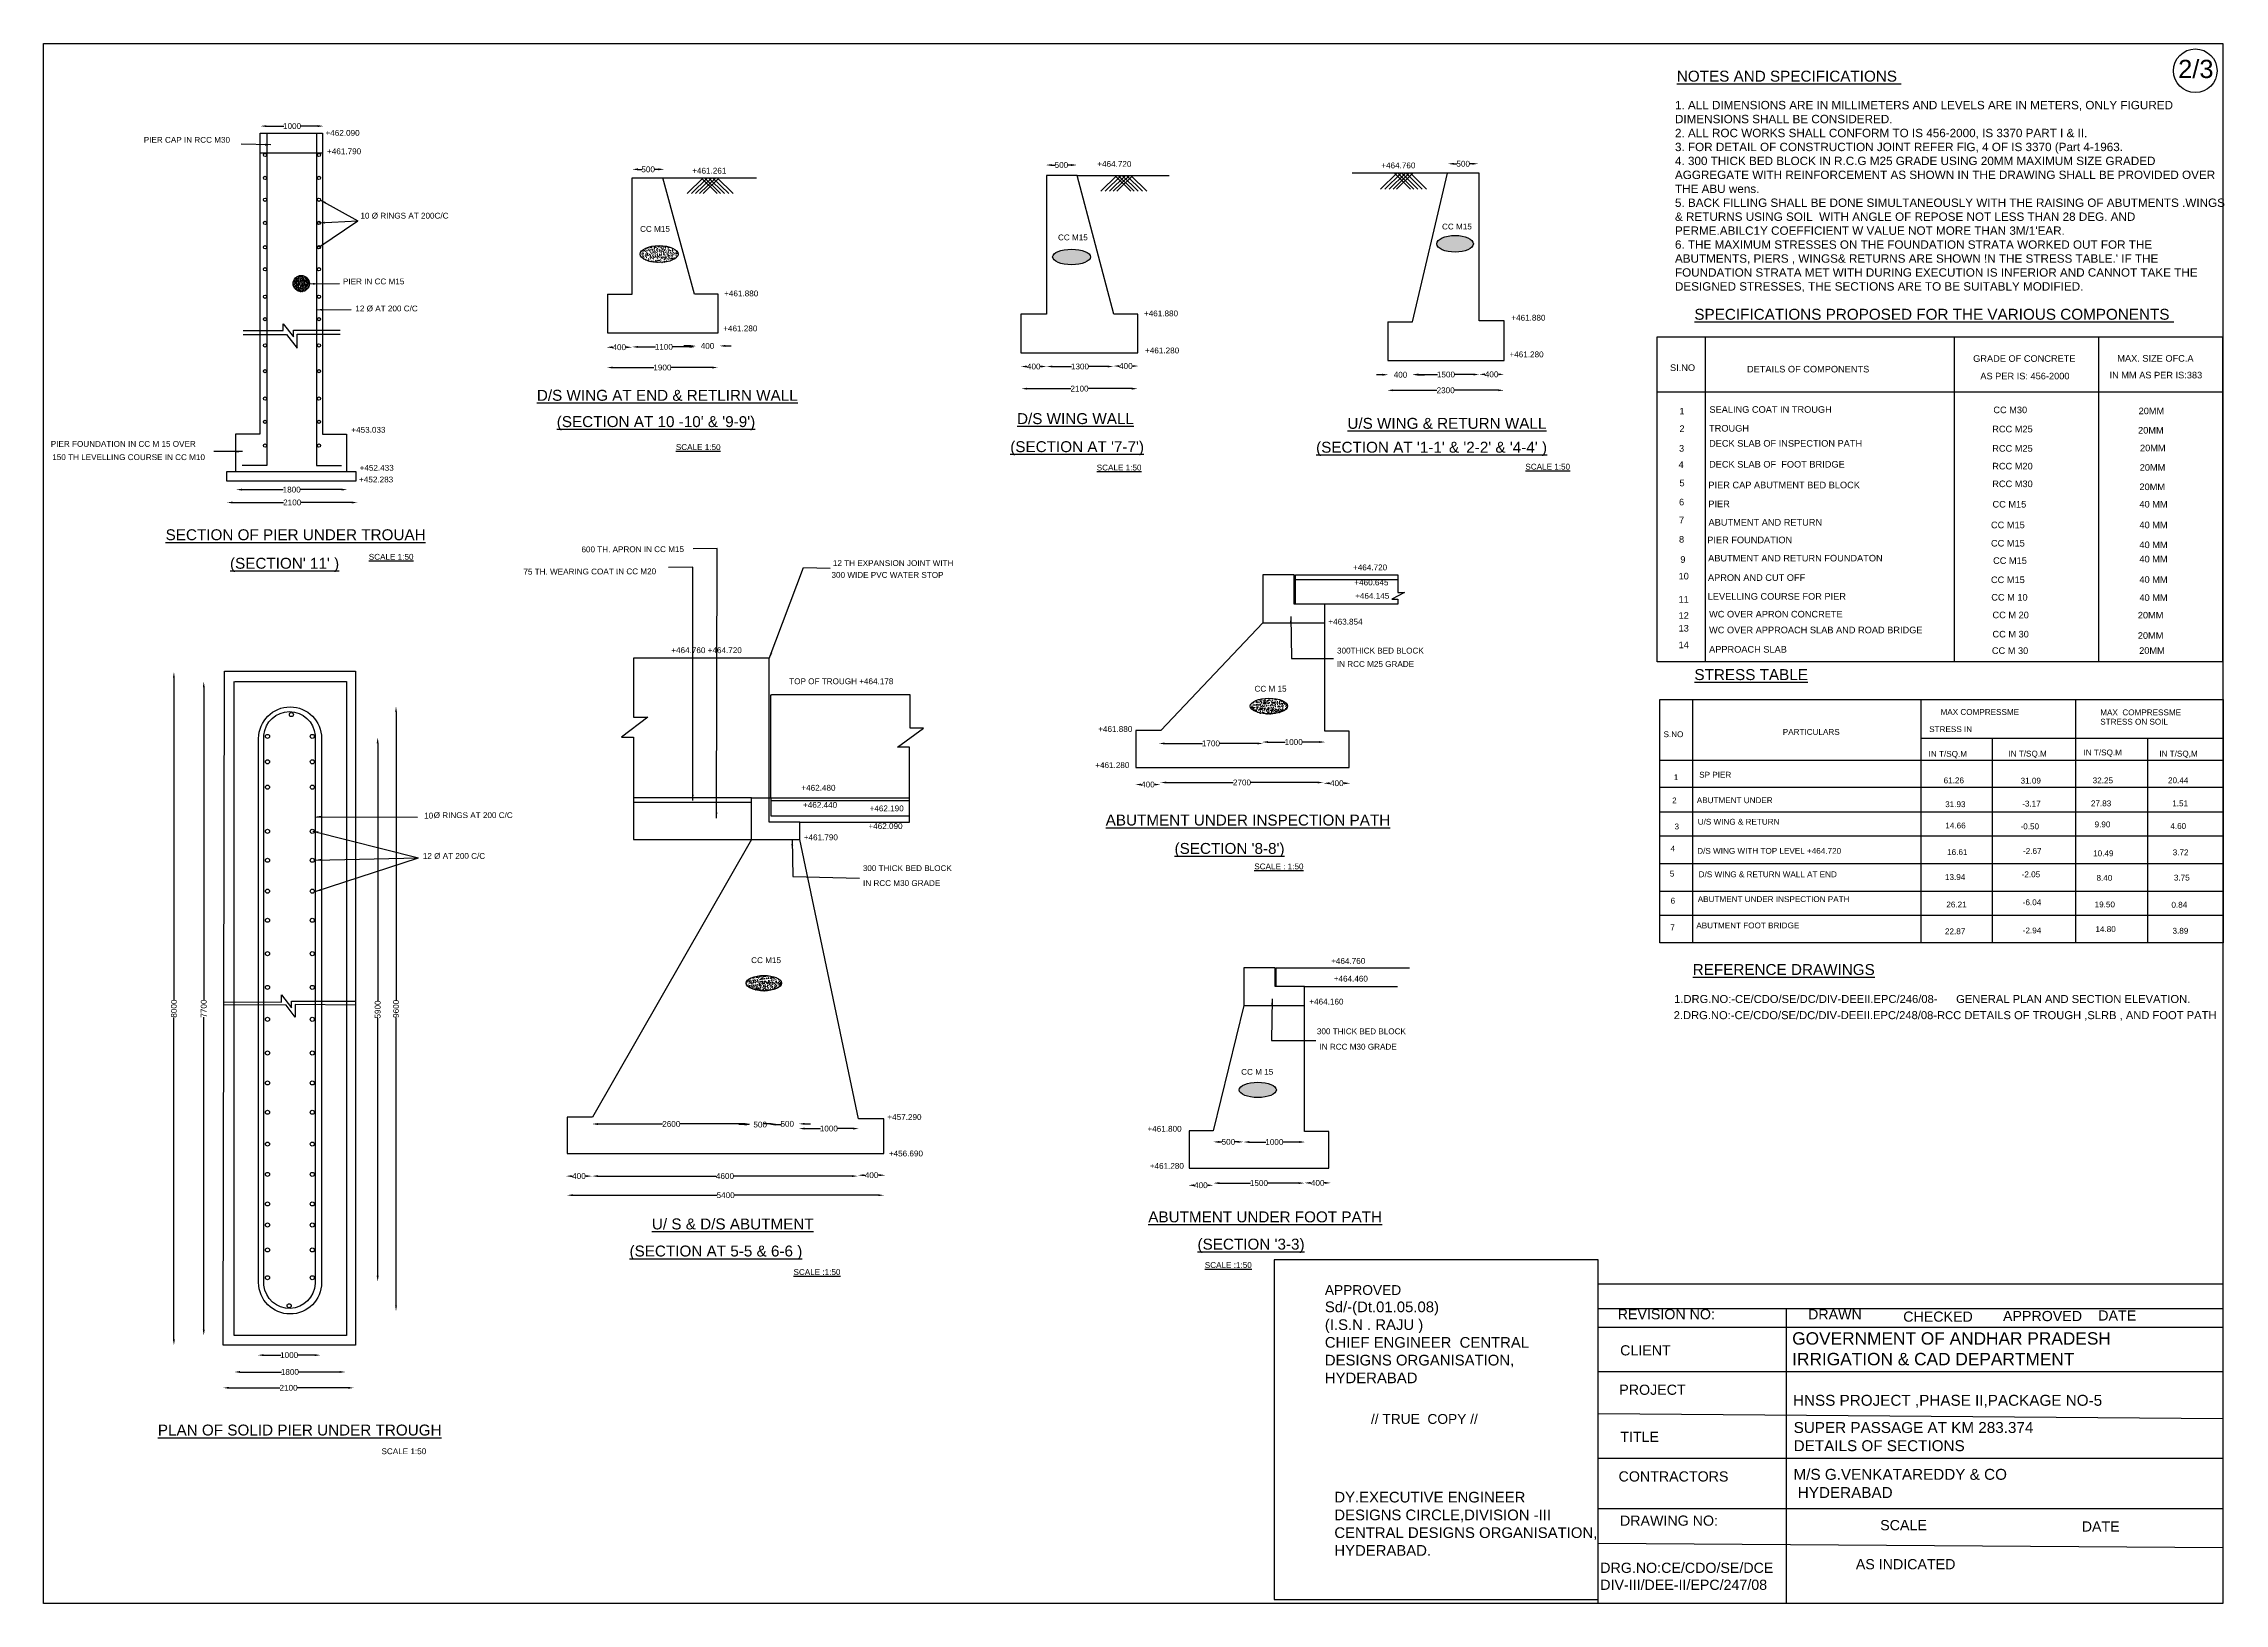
# Model space of a CAD drawing. Header units: millimetres. Extents: x 5124 to 2362688, y 2311 to 45694195.
# Drawn here: x 2332710 to 2362688, y 45672755 to 45694195 of the extents above.
import ezdxf

# ---------------------------------------------------------------- set-up
doc = ezdxf.new("R2010")
doc.units = ezdxf.units.MM
doc.header["$MEASUREMENT"] = 0
for name, color, linetype in [('DIMENSION', 7, 'Continuous'), ('DRAWING', 2, 'Continuous'), ('TEXT', 7, 'Continuous')]:
    doc.layers.add(name, color=color, linetype=linetype)
doc.styles.get("Standard").update_dxf_attribs({"font": 'arial.ttf', "height": 80})
doc.dimstyles.get("Standard").update_dxf_attribs({"dimtxt": 80, "dimasz": 80, "dimexe": 0.18, "dimexo": 0.0625, "dimgap": 0.09, "dimtad": 0, "dimdec": 0, "dimzin": 0, "dimdsep": 46, "dimtxsty": 'Standard', "dimcen": 0.09, "dimse1": 1, "dimse2": 1, "dimadec": 0, "dimazin": 0, "dimtfac": 1, "dimtdec": 0, "dimtofl": 0, "dimtmove": 0, "dimatfit": 3, "dimfxl": 1, "dimtolj": 1, "dimtzin": 0, "dimarcsym": 0})
pattern_1 = [(50, (0, 0), (71.72601826, -6.2752135), [7.5, -82.5]), (355, (0, 0), (-13.87513336, 75.21921337), [6, -66]), (100.4514, (5.98, -0.52), (57.85093817, 68.94395421), [6.374019, -70.1142112]), (46.1842, (0, 20), (106.72410486, -16.55190143), [11.25, -123.75]), (96.6356, (8.89, 18.62), (93.46627055, 97.4117871), [9.5610288, -105.1713]), (351.1842, (0, 20), (93.4661945, 97.4118601), [9, -99]), (21, (10, 15), (59.69070521, -40.26188907), [7.5, -82.5]), (326, (10, 15), (24.33153319, 72.5150045), [6, -66]), (71.4514, (14.974, 11.645), (84.02226286, 32.25304967), [6.374019, -70.1142112]), (37.5, (0, 0), (1.215985532, 33.289385383), [0, -65.2, 0, -67, 0, -66.25]), (7.5, (0, 0), (26.306953744, 39.441171188), [0, -38.2, 0, -63.7, 0, -25.25]), (327.5, (-22.3, 0), (53.382243617, -2.255487173), [0, -25, 0, -78, 0, -103.5]), (317.5, (-32.3, 0), (58.318616934, 10.010498233), [0, -32.5, 0, -51.8, 0, -73.5])]

# ---------------------------------------------------------------- blocks, each defined once
blk = doc.blocks.new('*D54')
at = {"layer": 'Defpoints', "color": 0, "transparency": 16777216}
for p in [(2335692, 45693065), (2336559, 45693061), (2336559, 45693059)]:
    blk.add_point(p, dxfattribs=at)
at = {"layer": 'DIMENSION', "color": 0, "lineweight": -2, "transparency": 16777216}
for p, q in [((2335772, 45693061), (2336010, 45693061)), ((2336479, 45693061), (2336241, 45693061))]:
    blk.add_line(p, q, dxfattribs=at)
at = {"layer": 'DIMENSION', "color": 0, "transparency": 16777216}
for points in [[(2335772, 45693074), (2335772, 45693048), (2335692, 45693061)], [(2336479, 45693074), (2336479, 45693048), (2336559, 45693061)]]:
    blk.add_solid(points, dxfattribs=at)
at = {"layer": 'DIMENSION', "color": 0, "transparency": 16777216, "insert": (2336125, 45693061), "char_height": 80, "attachment_point": 5}
blk.add_mtext('\\A1;1000', dxfattribs=at)
blk = doc.blocks.new('*D55')
at = {"layer": 'Defpoints', "color": 0, "transparency": 16777216}
for p in [(2335355, 45688080), (2336885, 45688066), (2336885, 45688064)]:
    blk.add_point(p, dxfattribs=at)
at = {"layer": 'DIMENSION', "color": 0, "lineweight": -2, "transparency": 16777216}
for p, q in [((2335435, 45688064), (2336004, 45688064)), ((2336805, 45688064), (2336235, 45688064))]:
    blk.add_line(p, q, dxfattribs=at)
at = {"layer": 'DIMENSION', "color": 0, "transparency": 16777216}
for points in [[(2335435, 45688077), (2335435, 45688051), (2335355, 45688064)], [(2336805, 45688077), (2336805, 45688051), (2336885, 45688064)]]:
    blk.add_solid(points, dxfattribs=at)
at = {"layer": 'DIMENSION', "color": 0, "transparency": 16777216, "insert": (2336120, 45688064), "char_height": 80, "attachment_point": 5}
blk.add_mtext('\\A1;1800', dxfattribs=at)
blk = doc.blocks.new('*D56')
at = {"layer": 'Defpoints', "color": 0, "transparency": 16777216}
for p in [(2335230, 45687887), (2335230, 45687884), (2337023, 45687874)]:
    blk.add_point(p, dxfattribs=at)
at = {"layer": 'DIMENSION', "color": 0, "lineweight": -2, "transparency": 16777216}
for p, q in [((2335310, 45687887), (2336006, 45687887)), ((2336943, 45687887), (2336247, 45687887))]:
    blk.add_line(p, q, dxfattribs=at)
at = {"layer": 'DIMENSION', "color": 0, "transparency": 16777216}
for points in [[(2335310, 45687900), (2335310, 45687873), (2335230, 45687887)], [(2336943, 45687900), (2336943, 45687873), (2337023, 45687887)]]:
    blk.add_solid(points, dxfattribs=at)
at = {"layer": 'DIMENSION', "color": 0, "transparency": 16777216, "insert": (2336127, 45687887), "char_height": 80, "attachment_point": 5}
blk.add_mtext('\\A1;2100', dxfattribs=at)
blk = doc.blocks.new('*D57')
at = {"layer": 'Defpoints', "color": 0, "transparency": 16777216}
for p in [(2340453, 45689739), (2341979, 45689752), (2341979, 45689742)]:
    blk.add_point(p, dxfattribs=at)
at = {"layer": 'DIMENSION', "color": 0, "lineweight": -2, "transparency": 16777216}
for p, q in [((2340533, 45689742), (2341100, 45689742)), ((2341899, 45689742), (2341332, 45689742))]:
    blk.add_line(p, q, dxfattribs=at)
at = {"layer": 'DIMENSION', "color": 0, "transparency": 16777216}
for points in [[(2340533, 45689755), (2340533, 45689729), (2340453, 45689742)], [(2341899, 45689755), (2341899, 45689729), (2341979, 45689742)]]:
    blk.add_solid(points, dxfattribs=at)
at = {"layer": 'DIMENSION', "color": 0, "transparency": 16777216, "insert": (2341216, 45689742), "char_height": 80, "attachment_point": 5}
blk.add_mtext('\\A1;1900', dxfattribs=at)
blk = doc.blocks.new('*D58')
at = {"layer": 'Defpoints', "color": 0, "transparency": 16777216}
for p in [(2340446, 45690021), (2340446, 45690017), (2340801, 45690005)]:
    blk.add_point(p, dxfattribs=at)
at = {"layer": 'DIMENSION', "color": 0, "lineweight": -2, "transparency": 16777216}
for p, q in [((2340526, 45690021), (2340533, 45690021)), ((2340721, 45690021), (2340713, 45690021))]:
    blk.add_line(p, q, dxfattribs=at)
at = {"layer": 'DIMENSION', "color": 0, "transparency": 16777216}
for points in [[(2340526, 45690034), (2340526, 45690008), (2340446, 45690021)], [(2340721, 45690034), (2340721, 45690008), (2340801, 45690021)]]:
    blk.add_solid(points, dxfattribs=at)
at = {"layer": 'DIMENSION', "color": 0, "transparency": 16777216, "insert": (2340623, 45690021), "char_height": 80, "attachment_point": 5}
blk.add_mtext('\\A1;400', dxfattribs=at)
blk = doc.blocks.new('*D59')
at = {"layer": 'Defpoints', "color": 0, "transparency": 16777216}
for p in [(2340801, 45690021), (2341671, 45690026), (2341671, 45690021)]:
    blk.add_point(p, dxfattribs=at)
at = {"layer": 'DIMENSION', "color": 0, "lineweight": -2, "transparency": 16777216}
for p, q in [((2340881, 45690026), (2341120, 45690026)), ((2341591, 45690026), (2341352, 45690026))]:
    blk.add_line(p, q, dxfattribs=at)
at = {"layer": 'DIMENSION', "color": 0, "transparency": 16777216}
for points in [[(2340881, 45690039), (2340881, 45690012), (2340801, 45690026)], [(2341591, 45690039), (2341591, 45690012), (2341671, 45690026)]]:
    blk.add_solid(points, dxfattribs=at)
at = {"layer": 'DIMENSION', "color": 0, "transparency": 16777216, "insert": (2341236, 45690026), "char_height": 80, "attachment_point": 5}
blk.add_mtext('\\A1;1100', dxfattribs=at)
blk = doc.blocks.new('*D60')
at = {"layer": 'Defpoints', "color": 0, "transparency": 16777216}
for p in [(2341671, 45690026), (2342001, 45690039), (2342001, 45690023)]:
    blk.add_point(p, dxfattribs=at)
at = {"layer": 'DIMENSION', "color": 0, "lineweight": -2, "transparency": 16777216}
for p, q in [((2341591, 45690039), (2341511, 45690039)), ((2342081, 45690039), (2342161, 45690039))]:
    blk.add_line(p, q, dxfattribs=at)
at = {"layer": 'DIMENSION', "color": 0, "transparency": 16777216}
for points in [[(2341591, 45690053), (2341591, 45690026), (2341671, 45690039)], [(2342081, 45690053), (2342081, 45690026), (2342001, 45690039)]]:
    blk.add_solid(points, dxfattribs=at)
at = {"layer": 'DIMENSION', "color": 0, "transparency": 16777216, "insert": (2341836, 45690039), "char_height": 80, "attachment_point": 5}
blk.add_mtext('\\A1;400', dxfattribs=at)
blk = doc.blocks.new('*D61')
at = {"layer": 'Defpoints', "color": 0, "transparency": 16777216}
for p in [(2340799, 45692484), (2341242, 45692480), (2341242, 45692466)]:
    blk.add_point(p, dxfattribs=at)
at = {"layer": 'DIMENSION', "color": 0, "lineweight": -2, "transparency": 16777216}
for p, q in [((2340879, 45692466), (2340932, 45692466)), ((2341162, 45692466), (2341109, 45692466))]:
    blk.add_line(p, q, dxfattribs=at)
at = {"layer": 'DIMENSION', "color": 0, "transparency": 16777216}
for points in [[(2340879, 45692480), (2340879, 45692453), (2340799, 45692466)], [(2341162, 45692480), (2341162, 45692453), (2341242, 45692466)]]:
    blk.add_solid(points, dxfattribs=at)
at = {"layer": 'DIMENSION', "color": 0, "transparency": 16777216, "insert": (2341020, 45692466), "char_height": 80, "attachment_point": 5}
blk.add_mtext('\\A1;500', dxfattribs=at)
blk = doc.blocks.new('*D62')
at = {"layer": 'Defpoints', "color": 0, "transparency": 16777216}
for p in [(2346150, 45689477), (2347749, 45689496), (2347749, 45689452)]:
    blk.add_point(p, dxfattribs=at)
at = {"layer": 'DIMENSION', "color": 0, "lineweight": -2, "transparency": 16777216}
for p, q in [((2346230, 45689452), (2346829, 45689452)), ((2347669, 45689452), (2347070, 45689452))]:
    blk.add_line(p, q, dxfattribs=at)
at = {"layer": 'DIMENSION', "color": 0, "transparency": 16777216}
for points in [[(2346230, 45689465), (2346230, 45689438), (2346150, 45689452)], [(2347669, 45689465), (2347669, 45689438), (2347749, 45689452)]]:
    blk.add_solid(points, dxfattribs=at)
at = {"layer": 'DIMENSION', "color": 0, "transparency": 16777216, "insert": (2346950, 45689452), "char_height": 80, "attachment_point": 5}
blk.add_mtext('\\A1;2100', dxfattribs=at)
blk = doc.blocks.new('*D63')
at = {"layer": 'Defpoints', "color": 0, "transparency": 16777216}
for p in [(2346144, 45689756), (2346144, 45689756), (2346497, 45689741)]:
    blk.add_point(p, dxfattribs=at)
at = {"layer": 'DIMENSION', "color": 0, "lineweight": -2, "transparency": 16777216}
for p, q in [((2346224, 45689756), (2346231, 45689756)), ((2346417, 45689756), (2346411, 45689756))]:
    blk.add_line(p, q, dxfattribs=at)
at = {"layer": 'DIMENSION', "color": 0, "transparency": 16777216}
for points in [[(2346224, 45689770), (2346224, 45689743), (2346144, 45689756)], [(2346417, 45689770), (2346417, 45689743), (2346497, 45689756)]]:
    blk.add_solid(points, dxfattribs=at)
at = {"layer": 'DIMENSION', "color": 0, "transparency": 16777216, "insert": (2346321, 45689756), "char_height": 80, "attachment_point": 5}
blk.add_mtext('\\A1;400', dxfattribs=at)
blk = doc.blocks.new('*D64')
at = {"layer": 'Defpoints', "color": 0, "transparency": 16777216}
for p in [(2346497, 45689756), (2347416, 45689756), (2347416, 45689756)]:
    blk.add_point(p, dxfattribs=at)
at = {"layer": 'DIMENSION', "color": 0, "lineweight": -2, "transparency": 16777216}
for p, q in [((2346577, 45689756), (2346841, 45689756)), ((2347336, 45689756), (2347072, 45689756))]:
    blk.add_line(p, q, dxfattribs=at)
at = {"layer": 'DIMENSION', "color": 0, "transparency": 16777216}
for points in [[(2346577, 45689770), (2346577, 45689743), (2346497, 45689756)], [(2347336, 45689770), (2347336, 45689743), (2347416, 45689756)]]:
    blk.add_solid(points, dxfattribs=at)
at = {"layer": 'DIMENSION', "color": 0, "transparency": 16777216, "insert": (2346956, 45689756), "char_height": 80, "attachment_point": 5}
blk.add_mtext('\\A1;1300', dxfattribs=at)
blk = doc.blocks.new('*D65')
at = {"layer": 'Defpoints', "color": 0, "transparency": 16777216}
for p in [(2347416, 45689756), (2347759, 45689763), (2347759, 45689756)]:
    blk.add_point(p, dxfattribs=at)
at = {"layer": 'DIMENSION', "color": 0, "lineweight": -2, "transparency": 16777216}
for p, q in [((2347496, 45689763), (2347497, 45689763)), ((2347679, 45689763), (2347677, 45689763))]:
    blk.add_line(p, q, dxfattribs=at)
at = {"layer": 'DIMENSION', "color": 0, "transparency": 16777216}
for points in [[(2347496, 45689776), (2347496, 45689749), (2347416, 45689763)], [(2347679, 45689776), (2347679, 45689749), (2347759, 45689763)]]:
    blk.add_solid(points, dxfattribs=at)
at = {"layer": 'DIMENSION', "color": 0, "transparency": 16777216, "insert": (2347587, 45689763), "char_height": 80, "attachment_point": 5}
blk.add_mtext('\\A1;400', dxfattribs=at)
blk = doc.blocks.new('*D66')
at = {"layer": 'Defpoints', "color": 0, "transparency": 16777216}
for p in [(2346488, 45692524), (2346915, 45692526), (2346915, 45692516)]:
    blk.add_point(p, dxfattribs=at)
at = {"layer": 'DIMENSION', "color": 0, "lineweight": -2, "transparency": 16777216}
for p, q in [((2346568, 45692526), (2346613, 45692526)), ((2346835, 45692526), (2346790, 45692526))]:
    blk.add_line(p, q, dxfattribs=at)
at = {"layer": 'DIMENSION', "color": 0, "transparency": 16777216}
for points in [[(2346568, 45692539), (2346568, 45692512), (2346488, 45692526)], [(2346835, 45692539), (2346835, 45692512), (2346915, 45692526)]]:
    blk.add_solid(points, dxfattribs=at)
at = {"layer": 'DIMENSION', "color": 0, "transparency": 16777216, "insert": (2346701, 45692526), "char_height": 80, "attachment_point": 5}
blk.add_mtext('\\A1;500', dxfattribs=at)
blk = doc.blocks.new('*D67')
at = {"layer": 'Defpoints', "color": 0, "transparency": 16777216}
for p in [(2352016, 45692537), (2352431, 45692543), (2352431, 45692537)]:
    blk.add_point(p, dxfattribs=at)
at = {"layer": 'DIMENSION', "color": 0, "lineweight": -2, "transparency": 16777216}
for p, q in [((2352096, 45692543), (2352135, 45692543)), ((2352351, 45692543), (2352312, 45692543))]:
    blk.add_line(p, q, dxfattribs=at)
at = {"layer": 'DIMENSION', "color": 0, "transparency": 16777216}
for points in [[(2352096, 45692556), (2352096, 45692530), (2352016, 45692543)], [(2352351, 45692556), (2352351, 45692530), (2352431, 45692543)]]:
    blk.add_solid(points, dxfattribs=at)
at = {"layer": 'DIMENSION', "color": 0, "transparency": 16777216, "insert": (2352224, 45692543), "char_height": 80, "attachment_point": 5}
blk.add_mtext('\\A1;500', dxfattribs=at)
blk = doc.blocks.new('*D68')
at = {"layer": 'Defpoints', "color": 0, "transparency": 16777216}
for p in [(2351194, 45689643), (2351194, 45689627), (2351530, 45689632)]:
    blk.add_point(p, dxfattribs=at)
at = {"layer": 'DIMENSION', "color": 0, "lineweight": -2, "transparency": 16777216}
for p, q in [((2351114, 45689643), (2351034, 45689643)), ((2351610, 45689643), (2351690, 45689643))]:
    blk.add_line(p, q, dxfattribs=at)
at = {"layer": 'DIMENSION', "color": 0, "transparency": 16777216}
for points in [[(2351114, 45689657), (2351114, 45689630), (2351194, 45689643)], [(2351610, 45689657), (2351610, 45689630), (2351530, 45689643)]]:
    blk.add_solid(points, dxfattribs=at)
at = {"layer": 'DIMENSION', "color": 0, "transparency": 16777216, "insert": (2351362, 45689643), "char_height": 80, "attachment_point": 5}
blk.add_mtext('\\A1;400', dxfattribs=at)
blk = doc.blocks.new('*D69')
at = {"layer": 'Defpoints', "color": 0, "transparency": 16777216}
for p in [(2351530, 45689632), (2352444, 45689646), (2352444, 45689643)]:
    blk.add_point(p, dxfattribs=at)
at = {"layer": 'DIMENSION', "color": 0, "lineweight": -2, "transparency": 16777216}
for p, q in [((2351610, 45689646), (2351871, 45689646)), ((2352364, 45689646), (2352103, 45689646))]:
    blk.add_line(p, q, dxfattribs=at)
at = {"layer": 'DIMENSION', "color": 0, "transparency": 16777216}
for points in [[(2351610, 45689660), (2351610, 45689633), (2351530, 45689646)], [(2352364, 45689660), (2352364, 45689633), (2352444, 45689646)]]:
    blk.add_solid(points, dxfattribs=at)
at = {"layer": 'DIMENSION', "color": 0, "transparency": 16777216, "insert": (2351987, 45689646), "char_height": 80, "attachment_point": 5}
blk.add_mtext('\\A1;1500', dxfattribs=at)
blk = doc.blocks.new('*D70')
at = {"layer": 'Defpoints', "color": 0, "transparency": 16777216}
for p in [(2352444, 45689643), (2352786, 45689648), (2352786, 45689648)]:
    blk.add_point(p, dxfattribs=at)
at = {"layer": 'DIMENSION', "color": 0, "lineweight": -2, "transparency": 16777216}
for p, q in [((2352524, 45689648), (2352525, 45689648)), ((2352706, 45689648), (2352705, 45689648))]:
    blk.add_line(p, q, dxfattribs=at)
at = {"layer": 'DIMENSION', "color": 0, "transparency": 16777216}
for points in [[(2352524, 45689662), (2352524, 45689635), (2352444, 45689648)], [(2352706, 45689662), (2352706, 45689635), (2352786, 45689648)]]:
    blk.add_solid(points, dxfattribs=at)
at = {"layer": 'DIMENSION', "color": 0, "transparency": 16777216, "insert": (2352615, 45689648), "char_height": 80, "attachment_point": 5}
blk.add_mtext('\\A1;400', dxfattribs=at)
blk = doc.blocks.new('*D71')
at = {"layer": 'Defpoints', "color": 0, "transparency": 16777216}
for p in [(2351181, 45689428), (2352785, 45689436), (2352785, 45689429)]:
    blk.add_point(p, dxfattribs=at)
at = {"layer": 'DIMENSION', "color": 0, "lineweight": -2, "transparency": 16777216}
for p, q in [((2351261, 45689429), (2351863, 45689429)), ((2352705, 45689429), (2352103, 45689429))]:
    blk.add_line(p, q, dxfattribs=at)
at = {"layer": 'DIMENSION', "color": 0, "transparency": 16777216}
for points in [[(2351261, 45689442), (2351261, 45689416), (2351181, 45689429)], [(2352705, 45689442), (2352705, 45689416), (2352785, 45689429)]]:
    blk.add_solid(points, dxfattribs=at)
at = {"layer": 'DIMENSION', "color": 0, "transparency": 16777216, "insert": (2351983, 45689429), "char_height": 80, "attachment_point": 5}
blk.add_mtext('\\A1;2300', dxfattribs=at)
blk = doc.blocks.new('*D72')
at = {"layer": 'Defpoints', "color": 0, "transparency": 16777216}
for p in [(2348040, 45684563), (2349473, 45684575), (2349473, 45684573)]:
    blk.add_point(p, dxfattribs=at)
at = {"layer": 'DIMENSION', "color": 0, "lineweight": -2, "transparency": 16777216}
for p, q in [((2348120, 45684575), (2348641, 45684575)), ((2349393, 45684575), (2348872, 45684575))]:
    blk.add_line(p, q, dxfattribs=at)
at = {"layer": 'DIMENSION', "color": 0, "transparency": 16777216}
for points in [[(2348120, 45684588), (2348120, 45684561), (2348040, 45684575)], [(2349393, 45684588), (2349393, 45684561), (2349473, 45684575)]]:
    blk.add_solid(points, dxfattribs=at)
at = {"layer": 'DIMENSION', "color": 0, "transparency": 16777216, "insert": (2348756, 45684575), "char_height": 80, "attachment_point": 5}
blk.add_mtext('\\A1;1700', dxfattribs=at)
blk = doc.blocks.new('*D73')
at = {"layer": 'Defpoints', "color": 0, "transparency": 16777216}
for p in [(2349461, 45684576), (2350327, 45684594), (2350327, 45684579)]:
    blk.add_point(p, dxfattribs=at)
at = {"layer": 'DIMENSION', "color": 0, "lineweight": -2, "transparency": 16777216}
for p, q in [((2349541, 45684594), (2349779, 45684594)), ((2350247, 45684594), (2350010, 45684594))]:
    blk.add_line(p, q, dxfattribs=at)
at = {"layer": 'DIMENSION', "color": 0, "transparency": 16777216}
for points in [[(2349541, 45684608), (2349541, 45684581), (2349461, 45684594)], [(2350247, 45684608), (2350247, 45684581), (2350327, 45684594)]]:
    blk.add_solid(points, dxfattribs=at)
at = {"layer": 'DIMENSION', "color": 0, "transparency": 16777216, "insert": (2349894, 45684594), "char_height": 80, "attachment_point": 5}
blk.add_mtext('\\A1;1000', dxfattribs=at)
blk = doc.blocks.new('*D74')
at = {"layer": 'Defpoints', "color": 0, "transparency": 16777216}
for p in [(2350303, 45684009), (2350672, 45684028), (2350672, 45684017)]:
    blk.add_point(p, dxfattribs=at)
at = {"layer": 'DIMENSION', "color": 0, "lineweight": -2, "transparency": 16777216}
for p, q in [((2350383, 45684028), (2350397, 45684028)), ((2350592, 45684028), (2350577, 45684028))]:
    blk.add_line(p, q, dxfattribs=at)
at = {"layer": 'DIMENSION', "color": 0, "transparency": 16777216}
for points in [[(2350383, 45684041), (2350383, 45684014), (2350303, 45684028)], [(2350592, 45684041), (2350592, 45684014), (2350672, 45684028)]]:
    blk.add_solid(points, dxfattribs=at)
at = {"layer": 'DIMENSION', "color": 0, "transparency": 16777216, "insert": (2350487, 45684028), "char_height": 80, "attachment_point": 5}
blk.add_mtext('\\A1;400', dxfattribs=at)
blk = doc.blocks.new('*D75')
at = {"layer": 'Defpoints', "color": 0, "transparency": 16777216}
for p in [(2348062, 45684038), (2348062, 45684038), (2350303, 45684028)]:
    blk.add_point(p, dxfattribs=at)
at = {"layer": 'DIMENSION', "color": 0, "lineweight": -2, "transparency": 16777216}
for p, q in [((2348142, 45684038), (2349063, 45684038)), ((2350223, 45684038), (2349303, 45684038))]:
    blk.add_line(p, q, dxfattribs=at)
at = {"layer": 'DIMENSION', "color": 0, "transparency": 16777216}
for points in [[(2348142, 45684051), (2348142, 45684025), (2348062, 45684038)], [(2350223, 45684051), (2350223, 45684025), (2350303, 45684038)]]:
    blk.add_solid(points, dxfattribs=at)
at = {"layer": 'DIMENSION', "color": 0, "transparency": 16777216, "insert": (2349183, 45684038), "char_height": 80, "attachment_point": 5}
blk.add_mtext('\\A1;2700', dxfattribs=at)
blk = doc.blocks.new('*D76')
at = {"layer": 'Defpoints', "color": 0, "transparency": 16777216}
for p in [(2347717, 45684038), (2347717, 45684010), (2348062, 45684038)]:
    blk.add_point(p, dxfattribs=at)
at = {"layer": 'DIMENSION', "color": 0, "lineweight": -2, "transparency": 16777216}
for p, q in [((2347797, 45684010), (2347800, 45684010)), ((2347982, 45684010), (2347980, 45684010))]:
    blk.add_line(p, q, dxfattribs=at)
at = {"layer": 'DIMENSION', "color": 0, "transparency": 16777216}
for points in [[(2347797, 45684023), (2347797, 45683997), (2347717, 45684010)], [(2347982, 45684023), (2347982, 45683997), (2348062, 45684010)]]:
    blk.add_solid(points, dxfattribs=at)
at = {"layer": 'DIMENSION', "color": 0, "transparency": 16777216, "insert": (2347890, 45684010), "char_height": 80, "attachment_point": 5}
blk.add_mtext('\\A1;400', dxfattribs=at)
blk = doc.blocks.new('*D77')
at = {"layer": 'Defpoints', "color": 0, "transparency": 16777216}
for p in [(2340249, 45679339), (2342428, 45679344), (2342428, 45679339)]:
    blk.add_point(p, dxfattribs=at)
at = {"layer": 'DIMENSION', "color": 0, "lineweight": -2, "transparency": 16777216}
for p, q in [((2340329, 45679344), (2341218, 45679344)), ((2342348, 45679344), (2341458, 45679344))]:
    blk.add_line(p, q, dxfattribs=at)
at = {"layer": 'DIMENSION', "color": 0, "transparency": 16777216}
for points in [[(2340329, 45679357), (2340329, 45679330), (2340249, 45679344)], [(2342348, 45679357), (2342348, 45679330), (2342428, 45679344)]]:
    blk.add_solid(points, dxfattribs=at)
at = {"layer": 'DIMENSION', "color": 0, "transparency": 16777216, "insert": (2341338, 45679344), "char_height": 80, "attachment_point": 5}
blk.add_mtext('\\A1;2600', dxfattribs=at)
blk = doc.blocks.new('*D78')
at = {"layer": 'Defpoints', "color": 0, "transparency": 16777216}
for p in [(2342428, 45679339), (2342692, 45679339), (2342692, 45679336)]:
    blk.add_point(p, dxfattribs=at)
at = {"layer": 'DIMENSION', "color": 0, "lineweight": -2, "transparency": 16777216}
for p, q in [((2342348, 45679336), (2342268, 45679336)), ((2342772, 45679336), (2342852, 45679336))]:
    blk.add_line(p, q, dxfattribs=at)
at = {"layer": 'DIMENSION', "color": 0, "transparency": 16777216}
for points in [[(2342348, 45679349), (2342348, 45679323), (2342428, 45679336)], [(2342772, 45679349), (2342772, 45679323), (2342692, 45679336)]]:
    blk.add_solid(points, dxfattribs=at)
at = {"layer": 'DIMENSION', "color": 0, "transparency": 16777216, "insert": (2342560, 45679336), "char_height": 80, "attachment_point": 5}
blk.add_mtext('\\A1;500', dxfattribs=at)
blk = doc.blocks.new('*D79')
at = {"layer": 'Defpoints', "color": 0, "transparency": 16777216}
for p in [(2342772, 45679336), (2343091, 45679346), (2343091, 45679336)]:
    blk.add_point(p, dxfattribs=at)
at = {"layer": 'DIMENSION', "color": 0, "lineweight": -2, "transparency": 16777216}
for p, q in [((2342692, 45679346), (2342612, 45679346)), ((2343171, 45679346), (2343251, 45679346))]:
    blk.add_line(p, q, dxfattribs=at)
at = {"layer": 'DIMENSION', "color": 0, "transparency": 16777216}
for points in [[(2342692, 45679359), (2342692, 45679333), (2342772, 45679346)], [(2343171, 45679359), (2343171, 45679333), (2343091, 45679346)]]:
    blk.add_solid(points, dxfattribs=at)
at = {"layer": 'DIMENSION', "color": 0, "transparency": 16777216, "insert": (2342932, 45679346), "char_height": 80, "attachment_point": 5}
blk.add_mtext('\\A1;500', dxfattribs=at)
blk = doc.blocks.new('*D80')
at = {"layer": 'Defpoints', "color": 0, "transparency": 16777216}
for p in [(2343091, 45679346), (2343917, 45679339), (2343917, 45679281)]:
    blk.add_point(p, dxfattribs=at)
at = {"layer": 'DIMENSION', "color": 0, "lineweight": -2, "transparency": 16777216}
for p, q in [((2343171, 45679281), (2343388, 45679281)), ((2343837, 45679281), (2343620, 45679281))]:
    blk.add_line(p, q, dxfattribs=at)
at = {"layer": 'DIMENSION', "color": 0, "transparency": 16777216}
for points in [[(2343171, 45679294), (2343171, 45679268), (2343091, 45679281)], [(2343837, 45679294), (2343837, 45679268), (2343917, 45679281)]]:
    blk.add_solid(points, dxfattribs=at)
at = {"layer": 'DIMENSION', "color": 0, "transparency": 16777216, "insert": (2343504, 45679281), "char_height": 80, "attachment_point": 5}
blk.add_mtext('\\A1;1000', dxfattribs=at)
blk = doc.blocks.new('*D81')
at = {"layer": 'Defpoints', "color": 0, "transparency": 16777216}
for p in [(2339890, 45678646), (2339890, 45678628), (2340249, 45678637)]:
    blk.add_point(p, dxfattribs=at)
at = {"layer": 'DIMENSION', "color": 0, "lineweight": -2, "transparency": 16777216}
for p, q in [((2339970, 45678628), (2339979, 45678628)), ((2340169, 45678628), (2340159, 45678628))]:
    blk.add_line(p, q, dxfattribs=at)
at = {"layer": 'DIMENSION', "color": 0, "transparency": 16777216}
for points in [[(2339970, 45678641), (2339970, 45678614), (2339890, 45678628)], [(2340169, 45678641), (2340169, 45678614), (2340249, 45678628)]]:
    blk.add_solid(points, dxfattribs=at)
at = {"layer": 'DIMENSION', "color": 0, "transparency": 16777216, "insert": (2340069, 45678628), "char_height": 80, "attachment_point": 5}
blk.add_mtext('\\A1;400', dxfattribs=at)
blk = doc.blocks.new('*D82')
at = {"layer": 'Defpoints', "color": 0, "transparency": 16777216}
for p in [(2340249, 45678628), (2343904, 45678628), (2343904, 45678604)]:
    blk.add_point(p, dxfattribs=at)
at = {"layer": 'DIMENSION', "color": 0, "lineweight": -2, "transparency": 16777216}
for p, q in [((2340329, 45678628), (2341955, 45678628)), ((2343824, 45678628), (2342197, 45678628))]:
    blk.add_line(p, q, dxfattribs=at)
at = {"layer": 'DIMENSION', "color": 0, "transparency": 16777216}
for points in [[(2340329, 45678641), (2340329, 45678615), (2340249, 45678628)], [(2343824, 45678641), (2343824, 45678615), (2343904, 45678628)]]:
    blk.add_solid(points, dxfattribs=at)
at = {"layer": 'DIMENSION', "color": 0, "transparency": 16777216, "insert": (2342076, 45678628), "char_height": 80, "attachment_point": 5}
blk.add_mtext('\\A1;4600', dxfattribs=at)
blk = doc.blocks.new('*D83')
at = {"layer": 'Defpoints', "color": 0, "transparency": 16777216}
for p in [(2343904, 45678628), (2344280, 45678640), (2344280, 45678628)]:
    blk.add_point(p, dxfattribs=at)
at = {"layer": 'DIMENSION', "color": 0, "lineweight": -2, "transparency": 16777216}
for p, q in [((2343984, 45678640), (2344002, 45678640)), ((2344200, 45678640), (2344182, 45678640))]:
    blk.add_line(p, q, dxfattribs=at)
at = {"layer": 'DIMENSION', "color": 0, "transparency": 16777216}
for points in [[(2343984, 45678653), (2343984, 45678627), (2343904, 45678640)], [(2344200, 45678653), (2344200, 45678627), (2344280, 45678640)]]:
    blk.add_solid(points, dxfattribs=at)
at = {"layer": 'DIMENSION', "color": 0, "transparency": 16777216, "insert": (2344092, 45678640), "char_height": 80, "attachment_point": 5}
blk.add_mtext('\\A1;400', dxfattribs=at)
blk = doc.blocks.new('*D84')
at = {"layer": 'Defpoints', "color": 0, "transparency": 16777216}
for p in [(2339905, 45678397), (2339905, 45678365), (2344265, 45678360)]:
    blk.add_point(p, dxfattribs=at)
at = {"layer": 'DIMENSION', "color": 0, "lineweight": -2, "transparency": 16777216}
for p, q in [((2339985, 45678365), (2341966, 45678365)), ((2344185, 45678365), (2342204, 45678365))]:
    blk.add_line(p, q, dxfattribs=at)
at = {"layer": 'DIMENSION', "color": 0, "transparency": 16777216}
for points in [[(2339985, 45678378), (2339985, 45678352), (2339905, 45678365)], [(2344185, 45678378), (2344185, 45678352), (2344265, 45678365)]]:
    blk.add_solid(points, dxfattribs=at)
at = {"layer": 'DIMENSION', "color": 0, "transparency": 16777216, "insert": (2342085, 45678365), "char_height": 80, "attachment_point": 5}
blk.add_mtext('\\A1;5400', dxfattribs=at)
blk = doc.blocks.new('*D85')
at = {"layer": 'Defpoints', "color": 0, "transparency": 16777216}
for p in [(2348446, 45678502), (2348446, 45678496), (2348790, 45678497)]:
    blk.add_point(p, dxfattribs=at)
at = {"layer": 'DIMENSION', "color": 0, "lineweight": -2, "transparency": 16777216}
for p, q in [((2348526, 45678502), (2348529, 45678502)), ((2348710, 45678502), (2348708, 45678502))]:
    blk.add_line(p, q, dxfattribs=at)
at = {"layer": 'DIMENSION', "color": 0, "transparency": 16777216}
for points in [[(2348526, 45678515), (2348526, 45678488), (2348446, 45678502)], [(2348710, 45678515), (2348710, 45678488), (2348790, 45678502)]]:
    blk.add_solid(points, dxfattribs=at)
at = {"layer": 'DIMENSION', "color": 0, "transparency": 16777216, "insert": (2348618, 45678502), "char_height": 80, "attachment_point": 5}
blk.add_mtext('\\A1;400', dxfattribs=at)
blk = doc.blocks.new('*D86')
at = {"layer": 'Defpoints', "color": 0, "transparency": 16777216}
for p in [(2348790, 45678502), (2350042, 45678532), (2350042, 45678505)]:
    blk.add_point(p, dxfattribs=at)
at = {"layer": 'DIMENSION', "color": 0, "lineweight": -2, "transparency": 16777216}
for p, q in [((2348870, 45678532), (2349300, 45678532)), ((2349962, 45678532), (2349532, 45678532))]:
    blk.add_line(p, q, dxfattribs=at)
at = {"layer": 'DIMENSION', "color": 0, "transparency": 16777216}
for points in [[(2348870, 45678545), (2348870, 45678518), (2348790, 45678532)], [(2349962, 45678545), (2349962, 45678518), (2350042, 45678532)]]:
    blk.add_solid(points, dxfattribs=at)
at = {"layer": 'DIMENSION', "color": 0, "transparency": 16777216, "insert": (2349416, 45678532), "char_height": 80, "attachment_point": 5}
blk.add_mtext('\\A1;1500', dxfattribs=at)
blk = doc.blocks.new('*D87')
at = {"layer": 'Defpoints', "color": 0, "transparency": 16777216}
for p in [(2350042, 45678532), (2350405, 45678534), (2350405, 45678532)]:
    blk.add_point(p, dxfattribs=at)
at = {"layer": 'DIMENSION', "color": 0, "lineweight": -2, "transparency": 16777216}
for p, q in [((2350122, 45678534), (2350134, 45678534)), ((2350325, 45678534), (2350314, 45678534))]:
    blk.add_line(p, q, dxfattribs=at)
at = {"layer": 'DIMENSION', "color": 0, "transparency": 16777216}
for points in [[(2350122, 45678547), (2350122, 45678521), (2350042, 45678534)], [(2350325, 45678547), (2350325, 45678521), (2350405, 45678534)]]:
    blk.add_solid(points, dxfattribs=at)
at = {"layer": 'DIMENSION', "color": 0, "transparency": 16777216, "insert": (2350224, 45678534), "char_height": 80, "attachment_point": 5}
blk.add_mtext('\\A1;400', dxfattribs=at)
blk = doc.blocks.new('*D88')
at = {"layer": 'Defpoints', "color": 0, "transparency": 16777216}
for p in [(2348790, 45679098), (2348790, 45679098), (2349203, 45679095)]:
    blk.add_point(p, dxfattribs=at)
at = {"layer": 'DIMENSION', "color": 0, "lineweight": -2, "transparency": 16777216}
for p, q in [((2348870, 45679098), (2348908, 45679098)), ((2349123, 45679098), (2349085, 45679098))]:
    blk.add_line(p, q, dxfattribs=at)
at = {"layer": 'DIMENSION', "color": 0, "transparency": 16777216}
for points in [[(2348870, 45679111), (2348870, 45679084), (2348790, 45679098)], [(2349123, 45679111), (2349123, 45679084), (2349203, 45679098)]]:
    blk.add_solid(points, dxfattribs=at)
at = {"layer": 'DIMENSION', "color": 0, "transparency": 16777216, "insert": (2348996, 45679098), "char_height": 80, "attachment_point": 5}
blk.add_mtext('\\A1;500', dxfattribs=at)
blk = doc.blocks.new('*D89')
at = {"layer": 'Defpoints', "color": 0, "transparency": 16777216}
for p in [(2349203, 45679098), (2350053, 45679096), (2350053, 45679096)]:
    blk.add_point(p, dxfattribs=at)
at = {"layer": 'DIMENSION', "color": 0, "lineweight": -2, "transparency": 16777216}
for p, q in [((2349283, 45679096), (2349512, 45679096)), ((2349973, 45679096), (2349744, 45679096))]:
    blk.add_line(p, q, dxfattribs=at)
at = {"layer": 'DIMENSION', "color": 0, "transparency": 16777216}
for points in [[(2349283, 45679110), (2349283, 45679083), (2349203, 45679096)], [(2349973, 45679110), (2349973, 45679083), (2350053, 45679096)]]:
    blk.add_solid(points, dxfattribs=at)
at = {"layer": 'DIMENSION', "color": 0, "transparency": 16777216, "insert": (2349628, 45679096), "char_height": 80, "attachment_point": 5}
blk.add_mtext('\\A1;1000', dxfattribs=at)
blk = doc.blocks.new('*D90')
at = {"layer": 'Defpoints', "color": 0, "transparency": 16777216}
for p in [(2335178, 45675702), (2336975, 45675717), (2336975, 45675696)]:
    blk.add_point(p, dxfattribs=at)
at = {"layer": 'DIMENSION', "color": 0, "lineweight": -2, "transparency": 16777216}
for p, q in [((2335258, 45675717), (2335957, 45675717)), ((2336895, 45675717), (2336197, 45675717))]:
    blk.add_line(p, q, dxfattribs=at)
at = {"layer": 'DIMENSION', "color": 0, "transparency": 16777216}
for points in [[(2335258, 45675731), (2335258, 45675704), (2335178, 45675717)], [(2336895, 45675731), (2336895, 45675704), (2336975, 45675717)]]:
    blk.add_solid(points, dxfattribs=at)
at = {"layer": 'DIMENSION', "color": 0, "transparency": 16777216, "insert": (2336077, 45675717), "char_height": 80, "attachment_point": 5}
blk.add_mtext('\\A1;2100', dxfattribs=at)
blk = doc.blocks.new('*D91')
at = {"layer": 'Defpoints', "color": 0, "transparency": 16777216}
for p in [(2335330, 45675935), (2335330, 45675935), (2336860, 45675935)]:
    blk.add_point(p, dxfattribs=at)
at = {"layer": 'DIMENSION', "color": 0, "lineweight": -2, "transparency": 16777216}
for p, q in [((2335410, 45675935), (2335979, 45675935)), ((2336780, 45675935), (2336210, 45675935))]:
    blk.add_line(p, q, dxfattribs=at)
at = {"layer": 'DIMENSION', "color": 0, "transparency": 16777216}
for points in [[(2335410, 45675949), (2335410, 45675922), (2335330, 45675935)], [(2336780, 45675949), (2336780, 45675922), (2336860, 45675935)]]:
    blk.add_solid(points, dxfattribs=at)
at = {"layer": 'DIMENSION', "color": 0, "transparency": 16777216, "insert": (2336095, 45675935), "char_height": 80, "attachment_point": 5}
blk.add_mtext('\\A1;1800', dxfattribs=at)
blk = doc.blocks.new('*D92')
at = {"layer": 'Defpoints', "color": 0, "transparency": 16777216}
for p in [(2335655, 45676167), (2335655, 45676167), (2336514, 45676164)]:
    blk.add_point(p, dxfattribs=at)
at = {"layer": 'DIMENSION', "color": 0, "lineweight": -2, "transparency": 16777216}
for p, q in [((2335735, 45676167), (2335969, 45676167)), ((2336434, 45676167), (2336200, 45676167))]:
    blk.add_line(p, q, dxfattribs=at)
at = {"layer": 'DIMENSION', "color": 0, "transparency": 16777216}
for points in [[(2335735, 45676180), (2335735, 45676153), (2335655, 45676167)], [(2336434, 45676180), (2336434, 45676153), (2336514, 45676167)]]:
    blk.add_solid(points, dxfattribs=at)
at = {"layer": 'DIMENSION', "color": 0, "transparency": 16777216, "insert": (2336085, 45676167), "char_height": 80, "attachment_point": 5}
blk.add_mtext('\\A1;1000', dxfattribs=at)
blk = doc.blocks.new('*D93')
at = {"layer": 'Defpoints', "color": 0, "transparency": 16777216}
for p in [(2337567, 45685085), (2337551, 45676769), (2337554, 45676769)]:
    blk.add_point(p, dxfattribs=at)
at = {"layer": 'DIMENSION', "color": 0, "lineweight": -2, "transparency": 16777216}
for p, q in [((2337554, 45685005), (2337554, 45681046)), ((2337554, 45676849), (2337554, 45680807))]:
    blk.add_line(p, q, dxfattribs=at)
at = {"layer": 'DIMENSION', "color": 0, "transparency": 16777216}
for points in [[(2337541, 45685005), (2337567, 45685005), (2337554, 45685085)], [(2337541, 45676849), (2337567, 45676849), (2337554, 45676769)]]:
    blk.add_solid(points, dxfattribs=at)
at = {"layer": 'DIMENSION', "color": 0, "transparency": 16777216, "insert": (2337554, 45680927), "char_height": 80, "attachment_point": 5, "rotation": 90}
blk.add_mtext('\\A1;9600', dxfattribs=at)
blk = doc.blocks.new('*D94')
at = {"layer": 'Defpoints', "color": 0, "transparency": 16777216}
for p in [(2337302, 45684657), (2337303, 45684657), (2337278, 45677178)]:
    blk.add_point(p, dxfattribs=at)
at = {"layer": 'DIMENSION', "color": 0, "lineweight": -2, "transparency": 16777216}
for p, q in [((2337302, 45684577), (2337302, 45681037)), ((2337302, 45677258), (2337302, 45680798))]:
    blk.add_line(p, q, dxfattribs=at)
at = {"layer": 'DIMENSION', "color": 0, "transparency": 16777216}
for points in [[(2337288, 45684577), (2337315, 45684577), (2337302, 45684657)], [(2337288, 45677258), (2337315, 45677258), (2337302, 45677178)]]:
    blk.add_solid(points, dxfattribs=at)
at = {"layer": 'DIMENSION', "color": 0, "transparency": 16777216, "insert": (2337302, 45680918), "char_height": 80, "attachment_point": 5, "rotation": 90}
blk.add_mtext('\\A1;5900', dxfattribs=at)
blk = doc.blocks.new('*D95')
at = {"layer": 'Defpoints', "color": 0, "transparency": 16777216}
for p in [(2334911, 45685426), (2334920, 45685426), (2334863, 45676435)]:
    blk.add_point(p, dxfattribs=at)
at = {"layer": 'DIMENSION', "color": 0, "lineweight": -2, "transparency": 16777216}
for p, q in [((2334911, 45685346), (2334911, 45681049)), ((2334911, 45676515), (2334911, 45680811))]:
    blk.add_line(p, q, dxfattribs=at)
at = {"layer": 'DIMENSION', "color": 0, "transparency": 16777216}
for points in [[(2334898, 45685346), (2334924, 45685346), (2334911, 45685426)], [(2334898, 45676515), (2334924, 45676515), (2334911, 45676435)]]:
    blk.add_solid(points, dxfattribs=at)
at = {"layer": 'DIMENSION', "color": 0, "transparency": 16777216, "insert": (2334911, 45680930), "char_height": 80, "attachment_point": 5, "rotation": 90}
blk.add_mtext('\\A1;7700', dxfattribs=at)
blk = doc.blocks.new('*D96')
at = {"layer": 'Defpoints', "color": 0, "transparency": 16777216}
for p in [(2334539, 45685557), (2334501, 45676303), (2334504, 45676303)]:
    blk.add_point(p, dxfattribs=at)
at = {"layer": 'DIMENSION', "color": 0, "lineweight": -2, "transparency": 16777216}
for p, q in [((2334501, 45685477), (2334501, 45681049)), ((2334501, 45676383), (2334501, 45680810))]:
    blk.add_line(p, q, dxfattribs=at)
at = {"layer": 'DIMENSION', "color": 0, "transparency": 16777216}
for points in [[(2334487, 45685477), (2334514, 45685477), (2334501, 45685557)], [(2334487, 45676383), (2334514, 45676383), (2334501, 45676303)]]:
    blk.add_solid(points, dxfattribs=at)
at = {"layer": 'DIMENSION', "color": 0, "transparency": 16777216, "insert": (2334501, 45680930), "char_height": 80, "attachment_point": 5, "rotation": 90}
blk.add_mtext('\\A1;8000', dxfattribs=at)

msp = doc.modelspace()

# ---------------------------------------------------------------- hatches: boundary and pattern name
at = {"layer": 'DRAWING'}
h = msp.add_hatch(dxfattribs=at)
h.set_pattern_fill('AR-CONC', color=0, scale=10, style=0)
h.set_pattern_definition(pattern_1)
edge = h.paths.add_edge_path()
edge.add_ellipse((2341170.9, 45691302), major_axis=(-260.5, 0), ratio=0.4427084, start_angle=0, end_angle=360)
h = msp.add_hatch(dxfattribs=at)
h.set_pattern_fill('AR-CONC', color=0, scale=10, style=0)
h.set_pattern_definition(pattern_1)
edge = h.paths.add_edge_path()
edge.add_ellipse((2352113.1, 45691443.7), major_axis=(-250.5, 0), ratio=0.4602733, start_angle=0, end_angle=360)
edge = h.paths.add_edge_path()
edge.add_ellipse((2346840.7, 45691262.1), major_axis=(-260.5, 0), ratio=0.4082191, start_angle=0, end_angle=360)
h = msp.add_hatch(dxfattribs=at)
h.set_pattern_fill('AR-CONC', color=0, scale=10, style=0)
h.set_pattern_definition(pattern_1)
edge = h.paths.add_edge_path()
edge.add_ellipse((2349553.7, 45685088.6), major_axis=(-256.9, 0), ratio=0.4195584, start_angle=0, end_angle=360)
h = msp.add_hatch(dxfattribs=at)
h.set_pattern_fill('AR-CONC', color=0, scale=10, style=0)
h.set_pattern_definition(pattern_1)
edge = h.paths.add_edge_path()
edge.add_ellipse((2342611.3, 45681280), major_axis=(-243.4, 0), ratio=0.4341701, start_angle=0, end_angle=360)
at = {"layer": 'TEXT'}
h = msp.add_hatch(dxfattribs=at)
h.set_pattern_fill('AR-CONC', color=256, scale=5, style=0)
h.set_pattern_definition([(50, (0, 0), (35.86300913, -3.13760675), [3.75, -41.25]), (355, (0, 0), (-6.93756668, 37.609606685), [3, -33]), (100.4514, (2.99, -0.26), (28.925469086, 34.471977103), [3.1870095, -35.0571056]), (46.1842, (0, 10), (53.36205243, -8.275950716), [5.625, -61.875]), (96.6356, (4.447, 9.31), (46.73313528, 48.705893545), [4.7805144, -52.58565]), (351.1842, (0, 10), (46.73309726, 48.705930046), [4.5, -49.5]), (21, (5, 7.5), (29.845352606, -20.130944533), [3.75, -41.25]), (326, (5, 7.5), (12.165766596, 36.257502252), [3, -33]), (71.4514, (7.487, 5.822), (42.01113143, 16.126524835), [3.1870095, -35.0571056]), (37.5, (0, 0), (0.607992766, 16.6446926916), [0, -32.6, 0, -33.5, 0, -33.125]), (7.5, (0, 0), (13.153476872, 19.720585594), [0, -19.1, 0, -31.85, 0, -12.625]), (327.5, (-11.15, 0), (26.6911218086, -1.1277435867), [0, -12.5, 0, -39, 0, -51.75]), (317.5, (-16.15, 0), (29.159308467, 5.005249117), [0, -16.25, 0, -25.9, 0, -36.75])])
h.paths.add_polyline_path([(2336362.8, 45690896.7, 1), (2336139.6, 45690896.7, 1)])
h = msp.add_hatch(dxfattribs=at)
h.set_pattern_fill('AR-CONC', color=256, style=0)
h.set_pattern_definition([(50, (0, 0), (7.172601826, -0.6275213498), [0.75, -8.25]), (355, (0, 0), (-1.3875133361, 7.521921337), [0.6, -6.6]), (100.4514, (0.598, -0.052), (5.7850938171, 6.8943954206), [0.6374019, -7.01142112]), (46.1842, (0, 2), (10.6724104863, -1.6551901433), [1.125, -12.375]), (96.6356, (0.889, 1.862), (9.3466270555, 9.741178709), [0.95610288, -10.51713]), (351.1842, (0, 2), (9.3466194513, 9.7411860093), [0.9, -9.9]), (21, (1, 1.5), (5.9690705212, -4.02618890665), [0.75, -8.25]), (326, (1, 1.5), (2.4331533192, 7.2515004505), [0.6, -6.6]), (71.4514, (1.4974, 1.1645), (8.4022262858, 3.2253049671), [0.6374019, -7.01142112]), (37.5, (0, 0), (0.12159855317, 3.32893853831), [0, -6.52, 0, -6.7, 0, -6.625]), (7.5, (0, 0), (2.63069537442, 3.94411711882), [0, -3.82, 0, -6.37, 0, -2.525]), (327.5, (-2.23, 0), (5.33822436172, -0.22554871734), [0, -2.5, 0, -7.8, 0, -10.35]), (317.5, (-3.23, 0), (5.8318616934, 1.0010498233), [0, -3.25, 0, -5.18, 0, -7.35])])
edge = h.paths.add_edge_path()
edge.add_ellipse((2349401, 45679812.4), major_axis=(-255, 0), ratio=0.4131737, start_angle=0, end_angle=360)

# ---------------------------------------------------------------- linework, layer by layer
at = {"layer": 'DRAWING', "color": 0}
for points in [[(2335350.3, 45688310.4), (2335350.3, 45688828.6), (2335687.6, 45688828.6), (2335687.6, 45692964.3), (2336545.6, 45692964.3), (2336545.6, 45688826.5), (2336874.6, 45688826.5), (2336874.6, 45688310.4)], [(2335440.1, 45688400.2), (2335780.9, 45688400.2), (2335780.9, 45692964.3)], [(2336460.1, 45692964.3), (2336460.1, 45688397.5), (2336806.4, 45688397.5)], [(2335687.6, 45692695), (2336545.6, 45692695)], [(2340799.8, 45690751.1), (2340799.8, 45692351.8), (2342507.9, 45692351.8)], [(2341981.3, 45690751.1), (2341655.1, 45690751.1), (2341222.8, 45692351.8)], [(2341554.6, 45692134), (2341777.3, 45692351.8)], [(2341614.7, 45692134), (2341837.3, 45692351.8)], [(2341673.2, 45692134), (2341895.8, 45692351.8)], [(2341727.1, 45692134), (2341949.7, 45692351.8)], [(2341968.1, 45692133.2), (2341747, 45692351.8)], [(2341774.2, 45692134), (2341996.9, 45692351.8)], [(2342013.7, 45692133.2), (2341792.6, 45692351.8)], [(2342069.2, 45692133.2), (2341848, 45692351.8)], [(2342127.7, 45692133.2), (2341906.6, 45692351.8)], [(2342187.7, 45692133.2), (2341966.6, 45692351.8)], [(2346493.9, 45690475.1), (2346144, 45690475.1), (2346144, 45689945.3), (2347751.5, 45689945.3), (2347751.5, 45690475.1), (2347421.6, 45690475.1), (2346919.2, 45692383.3), (2348180.2, 45692383.3)], [(2346919.2, 45692383.3), (2346493.9, 45692383.3), (2346493.9, 45690475.1)], [(2347241.8, 45692165.5), (2347464.4, 45692383.3)], [(2347301.8, 45692165.5), (2347524.5, 45692383.3)], [(2347360.3, 45692165.5), (2347583, 45692383.3)], [(2347414.3, 45692165.5), (2347636.9, 45692383.3)], [(2347655.3, 45692164.8), (2347434.2, 45692383.3)], [(2347461.4, 45692165.5), (2347684, 45692383.3)], [(2347700.9, 45692164.8), (2347479.8, 45692383.3)], [(2347756.3, 45692164.8), (2347535.2, 45692383.3)], [(2347814.8, 45692164.8), (2347593.7, 45692383.3)], [(2347874.9, 45692164.8), (2347653.8, 45692383.3)], [(2351187.3, 45690369.8), (2351187.3, 45689838.2), (2352786.8, 45689838.2), (2352786.8, 45690383), (2352442.7, 45690383), (2352442.7, 45692413.2), (2350696.3, 45692413.2)], [(2351088.1, 45692195.4), (2351310.7, 45692413.2)], [(2351148.1, 45692195.4), (2351370.8, 45692413.2)], [(2351187.3, 45690369.8), (2351526.2, 45690369.8), (2352009.7, 45692413.2)], [(2351206.7, 45692195.4), (2351429.3, 45692413.2)], [(2351260.6, 45692195.4), (2351483.2, 45692413.2)], [(2351501.6, 45692194.7), (2351280.5, 45692413.2)], [(2351307.7, 45692195.4), (2351530.3, 45692413.2)], [(2351547.2, 45692194.7), (2351326.1, 45692413.2)], [(2351602.6, 45692194.7), (2351381.5, 45692413.2)], [(2351661.1, 45692194.7), (2351440, 45692413.2)], [(2351721.2, 45692194.7), (2351500.1, 45692413.2)], [(2340459.6, 45690751.1), (2340459.6, 45690217.5), (2341981.3, 45690217.5), (2341981.3, 45690751.1)], [(2340459.6, 45690751.1), (2340799.8, 45690751.1)], [(2335451.3, 45690251.1), (2336004.4, 45690251.1), (2336004.4, 45690341.6), (2336143.8, 45690163.3), (2336143.8, 45690255.1), (2336787.5, 45690255.1)], [(2335451.3, 45690198.4), (2336049.5, 45690198.4), (2336196.5, 45690010.5), (2336196.5, 45690202.5), (2336787.5, 45690202.5)], [(2355548.4, 45690165.2), (2355548.4, 45685697.5)], [(2358972.7, 45690165.2), (2358972.7, 45685697.5)], [(2360959.2, 45690165.2), (2360959.2, 45685697.5)], [(2354892.3, 45689407.3), (2362663.4, 45689407.3)], [(2349920.3, 45686487.9), (2349902.8, 45686487.9), (2349902.8, 45686893.3), (2349470.1, 45686893.3), (2349470.1, 45686234.4), (2348065.7, 45684751.7), (2347724.9, 45684751.7), (2347724.9, 45684246), (2350658.5, 45684246), (2350658.5, 45684744.9), (2350321.1, 45684744.9), (2350321.1, 45686487.9)], [(2351323.8, 45686893.3), (2351323.8, 45686650.6), (2351417.3, 45686650.6), (2351245.3, 45686559.9), (2351323.8, 45686559.9), (2351323.8, 45686487.9), (2349920.3, 45686487.9), (2349920.3, 45686893.3), (2351323.8, 45686893.3)], [(2349920.3, 45686827.6), (2351323.8, 45686827.6)], [(2349470.1, 45686234.4), (2350321.1, 45686234.4)], [(2342685.2, 45685746.6), (2340819.2, 45685746.6), (2340819.2, 45684936.8), (2341013.7, 45684936.8), (2340652.3, 45684663.4), (2340818.3, 45684663.4), (2340818.3, 45683255.1), (2342438.5, 45683255.1), (2340254.5, 45679435.7), (2339905.2, 45679435.7), (2339905.2, 45678937.1), (2344259.2, 45678937.1), (2344259.2, 45679412.9), (2343913, 45679412.9), (2343104.5, 45683255.1), (2343104.5, 45683494.2), (2344613, 45683494.2)], [(2342685.2, 45683829.6), (2342685.2, 45685241.8), (2342685.2, 45685746.6)], [(2335194.4, 45685569.4), (2336998.2, 45685569.4), (2336998.2, 45676305.2), (2335179.8, 45676305.2), (2335194.4, 45685569.4)], [(2335337.7, 45685428.1), (2336871.2, 45685428.1), (2336871.2, 45676437), (2335328.3, 45676437), (2335328.3, 45685428.1)], [(2342704.4, 45683829.6), (2342704.4, 45685241.7), (2342715, 45685241.7)], [(2344620.1, 45685241.7), (2342715, 45685241.7)], [(2344613, 45683494.2), (2344613, 45684524.8), (2344447.3, 45684524.8), (2344806.2, 45684784.6), (2344620.1, 45684784.6), (2344620.1, 45685241.7)], [(2355375.6, 45685179.9), (2355375.6, 45681833.2)], [(2358514.4, 45685179.9), (2358514.4, 45681833.2)], [(2360643.6, 45685179.9), (2360643.6, 45681833.2)], [(2358514.4, 45684648.1), (2362671.9, 45684648.1)], [(2354925.9, 45684345.5), (2362671.9, 45684345.5)], [(2342438.5, 45683255.1), (2342438.5, 45683829.6), (2340818.3, 45683829.6)], [(2342438.5, 45683829.6), (2344613, 45683829.6)], [(2343104.5, 45683494.2), (2342685.2, 45683494.2), (2342685.2, 45683829.6)], [(2342704.4, 45683829.6), (2342704.4, 45683579.6), (2344613, 45683579.6)], [(2342704.4, 45683790.8), (2344613, 45683790.8)], [(2354925.9, 45683974.4), (2362671.9, 45683974.4)], [(2342438.5, 45683762.3), (2340818.3, 45683762.3)], [(2354925.9, 45683635.5), (2362671.9, 45683635.5)], [(2342438.5, 45683255.1), (2343104.5, 45683255.1)], [(2354925.9, 45683304.7), (2362671.9, 45683304.7)], [(2354925.9, 45682925.5), (2362671.9, 45682925.5)], [(2354925.9, 45682546.3), (2362671.9, 45682546.3)], [(2354925.9, 45682215.5), (2362671.9, 45682215.5)], [(2349653.9, 45681234.3), (2349638.2, 45681234.3), (2349638.2, 45681488.8), (2349210.4, 45681488.8), (2349210.4, 45680975.1), (2348785.3, 45679249.9)], [(2350040.9, 45681234.3), (2349653.9, 45681234.3), (2349653.9, 45681488.8), (2351487.5, 45681488.8)], [(2335187.2, 45681021.7), (2335187.2, 45681021.7), (2335979.4, 45681016.9), (2335979.4, 45681120.1), (2336116.3, 45680941.3), (2336116.3, 45681031.3), (2336998.2, 45681031.3)], [(2348785.3, 45679249.9), (2348457.5, 45679249.9), (2348457.5, 45678738.3), (2350375.9, 45678738.3), (2350375.9, 45679242.3), (2350040.9, 45679242.3), (2350040.9, 45681234.3), (2351322, 45681234.3)], [(2336998.2, 45680977.2), (2336998.2, 45680977.2), (2336169.1, 45680986.4), (2336167.2, 45680814.6), (2336042.2, 45680979.2), (2335187.1, 45680980.5)], [(2349210.4, 45680975.1), (2350040.9, 45680975.1)]]:
    msp.add_lwpolyline(points, dxfattribs=at)
for points in [[(2354892.3, 45690165.2), (2362663.4, 45690165.2), (2362663.4, 45685697.5), (2354892.3, 45685697.5)], [(2335222.6, 45688185.7), (2337004.2, 45688185.7), (2337004.2, 45688310.4), (2335222.6, 45688310.4)], [(2354925.9, 45685179.9), (2362671.9, 45685179.9), (2362671.9, 45681833.2), (2354925.9, 45681833.2)], [(2354078.1, 45677477.6), (2349625.4, 45677477.6), (2349625.4, 45672805.9), (2354078.1, 45672805.9)]]:
    msp.add_lwpolyline(points, close=True, dxfattribs=at)
for points in [[(2335665.8, 45677157.9), (2335665.8, 45684644.8, -1), (2336530.8, 45684644.8), (2336530.8, 45677165.5, -1), (2335665, 45677165.5)], [(2335738.5, 45684688, -0.9241807), (2336442.5, 45684688), (2336442.5, 45677149.6, -0.9374465), (2335738.5, 45677127.5)], [(2335738.5, 45677127.5), (2335738.5, 45684688, -1)]]:
    msp.add_lwpolyline(points, format="xyb", dxfattribs=at)
for centre in [(2335754, 45692664.9), (2336493.2, 45692664.9), (2335754, 45692348.2), (2336493.2, 45692348.2), (2335754, 45692047.6), (2336493.2, 45692047.6), (2335754, 45691729.6), (2336493.2, 45691729.6), (2335754, 45691396.1), (2336493.2, 45691396.1), (2335754, 45691093.6), (2336493.2, 45691093.6), (2335754, 45690714.8), (2336493.2, 45690714.8), (2335754, 45690407.1), (2336493.2, 45690407.1), (2335754, 45690046.5), (2336493.2, 45690046.5), (2335754, 45689692.3), (2336493.2, 45689692.3), (2335754, 45689316.2), (2336493.2, 45689316.2), (2335754, 45688995.6), (2336493.2, 45688995.6), (2335754, 45688669.8), (2336493.2, 45688669.8)]:
    msp.add_circle(centre, 22.4, dxfattribs=at)
for centre, major_axis, ratio in [((2341170.9, 45691302), (-260.5, 0), 0.4427084), ((2346840.7, 45691262.1), (-260.5, 0), 0.4082191), ((2352113.1, 45691443.7), (-250.5, 0), 0.4602733), ((2349553.7, 45685088.6), (-256.9, 0), 0.4195584), ((2342611.3, 45681280), (-243.4, 0), 0.4341701), ((2349401, 45679812.4), (-255, 0), 0.4131737)]:
    msp.add_ellipse(centre, major_axis=major_axis, ratio=ratio, dxfattribs=at)
at = {"layer": 'TEXT', "color": 0}
for points in [[(2362665.8, 45672754.5), (2332709.7, 45672754.5), (2332709.7, 45694194.6), (2362665.8, 45694194.6)], [(2354078.1, 45677144.8), (2362665.8, 45677144.8), (2362665.8, 45672754.5), (2354078.1, 45672754.5)]]:
    msp.add_lwpolyline(points, close=True, dxfattribs=at)
at = {"layer": 'TEXT'}
for points in [[(2359493.9, 45684648.1), (2359493.9, 45681833.2)], [(2361630.3, 45684648.1), (2361630.3, 45681833.2)]]:
    msp.add_lwpolyline(points, dxfattribs=at)
at = {"layer": 'TEXT', "color": 0}
for points in [[(2354078.1, 45676806.6), (2362665.8, 45676806.6)], [(2356663.5, 45676800.6), (2356663.5, 45672754.5)], [(2354078.1, 45676553), (2362665.8, 45676553)], [(2354078.1, 45675942.9), (2362665.8, 45675942.9)], [(2354078.1, 45675362.9), (2362665.8, 45675295.2)], [(2362665.8, 45674747.9), (2354078.1, 45674747.9)], [(2354078.1, 45674059), (2362665.8, 45674059)], [(2362665.8, 45673517), (2354078.1, 45673579)]]:
    msp.add_lwpolyline(points, dxfattribs=at)
msp.add_circle((2362288, 45693821.6), 299.7, dxfattribs=at)
at = {"layer": 'TEXT'}
for centre, radius in [((2336251.2, 45690896.7), 111.6), ((2336115.5, 45684971.1), 28), ((2335787.8, 45684671.8), 28), ((2336402.8, 45684671.8), 28), ((2335787.8, 45684322.8), 28), ((2336402.8, 45684322.8), 28), ((2335787.8, 45683973.7), 28), ((2336402.8, 45683973.7), 28), ((2335787.8, 45683366.5), 28), ((2336402.8, 45683366.5), 28), ((2335787.8, 45682969.6), 28), ((2336402.8, 45682969.6), 28), ((2335787.8, 45682544.1), 28), ((2336402.8, 45682544.1), 28), ((2335787.8, 45682144.6), 28), ((2336402.8, 45682144.6), 28), ((2335787.8, 45681685.6), 28), ((2336402.8, 45681685.6), 28), ((2335787.8, 45681221.8), 28), ((2336402.8, 45681221.8), 28), ((2335787.8, 45680782.7), 28), ((2336402.8, 45680782.7), 28), ((2335787.8, 45680319.6), 28), ((2336402.8, 45680319.6), 28), ((2335787.8, 45679908.2), 28), ((2336402.8, 45679908.2), 28), ((2335787.8, 45679505.5), 28), ((2336402.8, 45679505.5), 28), ((2335787.8, 45679067.4), 28), ((2336402.8, 45679067.4), 28), ((2335787.8, 45678651.3), 28), ((2336402.8, 45678651.3), 28), ((2335787.8, 45678245.2), 28), ((2336402.8, 45678245.2), 28), ((2335787.8, 45677955.4), 28), ((2336402.8, 45677955.4), 28), ((2335787.8, 45677613.1), 28), ((2336402.8, 45677613.1), 28), ((2335787.8, 45677230.5), 28), ((2336402.8, 45677230.5), 28), ((2336084.6, 45676845.3), 28)]:
    msp.add_circle(centre, radius, dxfattribs=at)

# ---------------------------------------------------------------- texts
at = {"layer": 'DIMENSION', "color": 0}
for s, height, p in [('%%UNOTES AND SPECIFICATIONS ', 150, (2355160.9, 45693672.4)), ('%%USPECIFICATIONS PROPOSED FOR THE VARIOUS COMPONENTS ', 150, (2355402.3, 45690399.2)), ('SI.NO', 90.66, (2355067.5, 45689695.2)), ('GRADE OF CONCRETE', 90.66, (2359234.4, 45689820.6)), ('MAX. SIZE OFC.A', 90.66, (2361216, 45689822.4)), ('DETAILS OF COMPONENTS', 90.66, (2356125, 45689674.7)), ('AS PER IS: 456-2000', 90.66, (2359333.5, 45689579.6)), ('IN MM AS PER IS:383 ', 90.66, (2361109.1, 45689592.7)), ('1', 90.7, (2355196.2, 45689097.1)), ('SEALING COAT IN TROUGH', 90.66, (2355609.1, 45689120.2)), ('CC M30', 90.66, (2359512.4, 45689114.8)), ('20MM', 90.66, (2361509.3, 45689100.9)), ('2', 90.7, (2355197.2, 45688856.9)), ('TROUGH', 90.66, (2355604.3, 45688861.8)), ('RCC M25', 90.66, (2359497.2, 45688851.4)), ('20MM', 90.66, (2361501.7, 45688834.7)), ('3', 90.7, (2355191.1, 45688585.9)), ('DECK SLAB OF INSPECTION PATH ', 90.66, (2355604.3, 45688654.4)), ('RCC M25', 90.66, (2359497.2, 45688585.2)), ('20MM', 90.66, (2361528.3, 45688591.4)), ('4', 90.7, (2355185.1, 45688363.1)), ('DECK SLAB OF  FOOT BRIDGE ', 90.66, (2355604.3, 45688367.1)), ('RCC M20', 90.66, (2359497.2, 45688341.6)), ('20MM', 90.66, (2361524.3, 45688323.5)), ('5', 90.7, (2355197.2, 45688110.1)), ('PIER CAP ABUTMENT BED BLOCK', 90.66, (2355595.1, 45688082.1)), ('RCC M30', 90.66, (2359497.2, 45688098.1)), ('20MM', 90.66, (2361520.5, 45688057.3)), ('6', 90.7, (2355191, 45687847.4)), ('7', 90.7, (2355191, 45687600.4)), ('PIER', 90.66, (2355594.1, 45687822.2)), ('CC M15', 90.66, (2359500.3, 45687817.4)), ('40 MM', 90.66, (2361520.5, 45687817.6)), ('8', 90.7, (2355191, 45687335.4)), ('PIER FOUNDATION', 90.66, (2355578.9, 45687327)), ('ABUTMENT AND RETURN', 90.66, (2355596.5, 45687569)), ('CC M15', 90.66, (2359479.7, 45687533.1)), ('40 MM', 90.66, (2361520.5, 45687532.8)), ('9', 90.7, (2355209.1, 45687058.4)), ('ABUTMENT AND RETURN FOUNDATON', 90.66, (2355591.6, 45687076.9)), ('CC M15', 90.66, (2359479.7, 45687281.8)), ('CC M15', 90.66, (2359508.5, 45687042.9)), ('40 MM', 90.66, (2361520.5, 45687260.1)), ('40 MM', 90.66, (2361520.5, 45687064)), ('10', 90.66, (2355185, 45686829.5)), ('APRON AND CUT OFF', 90.66, (2355589, 45686809.8)), ('CC M15', 90.66, (2359479.7, 45686779.2)), ('40 MM', 90.66, (2361520.5, 45686782.3)), ('11', 90.66, (2355185, 45686511.2)), ('LEVELLING COURSE FOR PIER', 90.66, (2355585.9, 45686551.2)), ('CC M 10', 90.66, (2359483.8, 45686538.6)), ('40 MM', 90.66, (2361520.5, 45686533.5)), ('12', 90.66, (2355185, 45686288.5)), ('13', 90.66, (2355185, 45686113.2)), ('WC OVER APRON CONCRETE ', 90.66, (2355604.3, 45686306.9)), ('WC OVER APPROACH SLAB AND ROAD BRIDGE ', 90.66, (2355604.3, 45686089.2)), ('CC M 20', 90.66, (2359500.3, 45686295.5)), ('20MM', 90.66, (2361498.1, 45686292.9)), ('14', 90.66, (2355185, 45685884.4)), ('APPROACH SLAB ', 90.66, (2355604.3, 45685823.1)), ('CC M 30', 90.66, (2359492, 45685805.3)), ('CC M 30', 90.66, (2359500.3, 45686031.9)), ('20MM', 90.66, (2361498.1, 45686013.1)), ('20MM', 90.66, (2361516.4, 45685806.2)), ('%%USTRESS TABLE', 150, (2355402.9, 45685446.4)), ('%%UREFERENCE DRAWINGS', 150, (2355379.3, 45681392.4))]:
    msp.add_text(s, height=height, dxfattribs=at).set_placement(p)
at = {"layer": 'DRAWING', "color": 0}
msp.add_text('CC M 15', height=80, dxfattribs=at).set_placement((2349355.2, 45685287))
at = {"layer": 'TEXT', "color": 0}
for s, height, p in [('2/3', 250, (2362052.9, 45693721.9)), ('PIER CAP IN RCC M30', 80, (2334086.3, 45692832.1)), ('+462.090', 80, (2336584.6, 45692927.6)), ('+461.790', 80, (2336606.1, 45692674.1)), ('+461.261', 80, (2341626.1, 45692407.9)), ('+464.720', 80, (2347194.3, 45692501.1)), ('+464.760', 80, (2351098.3, 45692480.2)), ('10 Ø RINGS AT 200C/C', 80, (2337065.1, 45691789.4)), ('CC M15', 80, (2340909, 45691607.4)), ('CC M15', 80, (2346653.9, 45691490.9)), ('CC M15', 80, (2351933.2, 45691640.2)), ('PIER IN CC M15', 80, (2336824, 45690885.6)), ('+461.880', 80, (2342064.6, 45690720.7)), ('12 Ø AT 200 C/C', 80, (2336995.3, 45690513.9)), ('+461.880', 80, (2347835.7, 45690445.7)), ('+461.880', 80, (2352886, 45690387)), ('+461.280', 80, (2342052.1, 45690239.7)), ('+461.280', 80, (2347851.1, 45689936.7)), ('+461.280', 80, (2352860.4, 45689882.9)), ('%%UD/S WING AT END & RETLIRN WALL', 150, (2339490, 45689285.4)), ('+453.033', 80, (2336940.2, 45688846)), ("%%U(SECTION AT 10 -10' & '9-9')", 150, (2339763.6, 45688923.9)), ('%%UD/S WING WALL', 150, (2346090.8, 45688965)), ('%%UU/S WING & RETURN WALL', 150, (2350632.2, 45688900)), ('PIER FOUNDATION IN CC M 15 OVER', 80, (2332808.6, 45688652.1)), ('%%USCALE 1:50', 80, (2341400.9, 45688608.8)), ("%%U(SECTION AT '7-7')", 150, (2345998.1, 45688579.4)), ("%%U(SECTION AT '1-1' & '2-2' & '4-4' )", 150, (2350202.4, 45688571.6)), ('150 TH LEVELLING COURSE IN CC M10', 80, (2332828.6, 45688469.9)), ('+452.433', 80, (2337053.6, 45688323.7)), ('%%USCALE 1:50', 80, (2347186.7, 45688327.5)), ('%%USCALE 1:50', 80, (2353078.7, 45688339.3)), ('+452.283', 80, (2337046.2, 45688163)), ('%%USECTION OF PIER UNDER TROUAH', 150, (2334387, 45687368.8)), ("%%U(SECTION' 11' )", 150, (2335272, 45686976.7)), ('%%USCALE 1:50', 80, (2337179.6, 45687100.7)), ('12 TH EXPANSION JOINT WITH', 80, (2343559.3, 45687013.9)), ('300 WIDE PVC WATER STOP', 80, (2343540.7, 45686851.3)), ('+464.720', 80, (2350710, 45686954.7)), ('+460.645', 80, (2350728.1, 45686748.3)), ('+464.145', 80, (2350739, 45686563.6)), ('+463.854', 80, (2350371.6, 45686208.8)), ('+464.760 +464.720', 80, (2341338.2, 45685816.5)), ('300THICK BED BLOCK', 80, (2350489.9, 45685811)), ('IN RCC M25 GRADE', 80, (2350487.6, 45685627)), ('TOP OF TROUGH +464.178', 80, (2342959.6, 45685389.7)), ('MAX COMPRESSME', 80, (2358785.9, 45684967.5)), ('MAX  COMPRESSME ', 80, (2360981.6, 45684962.2)), ('+461.880', 80, (2347206.9, 45684733.3)), ('S.NO', 80, (2354978.1, 45684661.5)), ('PARTICULARS', 80, (2356617.2, 45684693)), ('STRESS IN  ', 80, (2358630, 45684731.3)), ('STRESS ON SOIL', 80, (2360981.6, 45684833.7)), ('IN T/SQ.M', 80, (2358622.4, 45684392.2)), ('IN T/SQ.M', 80, (2359719.4, 45684395.2)), ('IN T/SQ.M', 80, (2360752, 45684411.1)), ('IN T/SQ,M', 80, (2361793.8, 45684395.2)), ('+461.280', 80, (2347166.3, 45684236.8)), ('1', 80, (2355118.7, 45684070.5)), ('SP PIER', 80, (2355468.5, 45684104.8)), ('61.26', 80, (2358828.8, 45684027.3)), ('31.09', 80, (2359886.4, 45684024)), ('32.25', 80, (2360877.5, 45684026.9)), ('20.44', 80, (2361913.4, 45684028.4)), ('+462.480', 80, (2343126.6, 45683925.8)), ('2', 80, (2355095.9, 45683751.2)), ('ABUTMENT UNDER    ', 80, (2355435.4, 45683754.4)), ('31.93', 80, (2358849.9, 45683699.6)), ('-3.17', 80, (2359908.5, 45683708.2)), ('27.83', 80, (2360853.4, 45683711.6)), ('1.51', 80, (2361971.1, 45683711.6)), ('10 ', 80, (2337941.1, 45683542.9)), ('Ø RINGS AT 200 C/C', 80, (2338071.7, 45683549.1)), ('+462.440', 80, (2343149.2, 45683690.1)), ('+462.090', 80, (2344048.4, 45683399.4)), ('+462.190', 80, (2344063.9, 45683642)), ('%%UABUTMENT UNDER INSPECTION PATH', 150, (2347309.8, 45683446.7)), ('U/S WING & RETURN ', 80, (2355448.4, 45683458.7)), ('14.66', 80, (2358852.2, 45683407)), ('9.90', 80, (2360903.8, 45683422.2)), ('4.60', 80, (2361944.9, 45683399.8)), ('+461.790', 80, (2343159.4, 45683244.5)), ("%%U(SECTION '8-8')", 150, (2348256.2, 45683057)), ('3', 80, (2355129, 45683393.6)), ('-0.50', 80, (2359885.9, 45683395.5)), ('12 Ø AT 200 C/C', 80, (2337922.4, 45682988.7)), ('300 THICK BED BLOCK', 80, (2343971.1, 45682820.5)), ('%%USCALE : 1:50', 80, (2349352.1, 45682844.4)), ('4', 80, (2355075.7, 45683090.9)), ('D/S WING WITH TOP LEVEL +464.720', 80, (2355441.8, 45683058)), ('16.61', 80, (2358876.8, 45683041.6)), ('-2.67', 80, (2359919.8, 45683056.4)), ('10.49', 80, (2360884.3, 45683024.6)), ('3.72', 80, (2361978, 45683037.8)), ('IN RCC M30 GRADE', 80, (2343974.6, 45682615.3)), ('5', 80, (2355064.6, 45682745.2)), ('D/S WING & RETURN WALL AT END ', 80, (2355461.5, 45682736.1)), ('13.94', 80, (2358847.2, 45682699.2)), ('-2.05', 80, (2359901, 45682736.2)), ('8.40', 80, (2360930.4, 45682687.2)), ('3.75', 80, (2361993.9, 45682691)), ('6', 80, (2355075.5, 45682373.9)), ('ABUTMENT UNDER INSPECTION PATH', 80, (2355448.4, 45682394.4)), ('26.21', 80, (2358865.9, 45682321)), ('-6.04', 80, (2359916, 45682351.9)), ('19.50', 80, (2360904, 45682321.8)), ('0.84', 80, (2361959.9, 45682318)), ('7', 80, (2355071.7, 45682008.1)), ('ABUTMENT FOOT BRIDGE ', 80, (2355428.7, 45682033.1)), ('22.87', 80, (2358847, 45681952.7)), ('-2.94', 80, (2359916, 45681963.9)), ('14.80', 80, (2360915.4, 45681982.7)), ('3.89', 80, (2361975, 45681960.1)), ('CC M15', 80, (2342436.2, 45681555.6)), ('+464.760', 80, (2350409.1, 45681545.3)), ('+464.460', 80, (2350445.1, 45681301.9)), ('1.DRG.NO:-CE/CDO/SE/DC/DIV-DEEII.EPC/246/08-      GENERAL PLAN AND SECTION ELEVATION.', 110, (2355124.3, 45681007.1)), ('+464.160', 80, (2350109.5, 45680986.5)), ('2.DRG.NO:-CE/CDO/SE/DC/DIV-DEEII.EPC/248/08-RCC DETAILS OF TROUGH ,SLRB , AND FOOT PATH', 110, (2355117.8, 45680785.1)), ('300 THICK BED BLOCK', 80, (2350213.2, 45680578.1)), ('IN RCC M30 GRADE', 80, (2350248.5, 45680366.4)), ('CC M 15', 80, (2349172.1, 45680020.7)), ('+457.290', 80, (2344309.2, 45679399.7)), ('+461.800', 80, (2347884.1, 45679238)), ('+456.690', 80, (2344328.7, 45678898.6)), ('+461.280', 80, (2347915.7, 45678727.8)), ('%%UABUTMENT UNDER FOOT PATH', 150, (2347895.4, 45677992.5)), ('%%UU/ S & D/S ABUTMENT', 150, (2341071.6, 45677895)), ('%%U(SECTION AT 5-5 & 6-6 )', 150, (2340764, 45677522.8)), ("%%U(SECTION '3-3)", 150, (2348571.9, 45677617.8)), ('%%USCALE :1:50', 80, (2343018.1, 45677269.1)), ('%%USCALE :1:50', 80, (2348672.1, 45677365.4)), ('REVISION NO:', 140, (2354348, 45676660)), ('DRAWN ', 140, (2356965, 45676657.6)), ('CHECKED ', 140, (2358273.5, 45676626.3)), ('APPROVED ', 140, (2359644.7, 45676634.1)), ('DATE ', 140, (2360954.5, 45676642)), ('CLIENT', 140, (2354381.9, 45676163)), ('PROJECT', 140, (2354369.8, 45675621.2)), ('%%UPLAN OF SOLID PIER UNDER TROUGH', 150, (2334280.2, 45675062.1)), ('// TRUE  COPY //', 135.199, (2350956.2, 45675221.8)), ('TITLE ', 140, (2354384.3, 45674973.8)), ('SCALE 1:50', 80, (2337354.5, 45674805.7)), ('CONTRACTORS ', 140, (2354360.1, 45674429.8)), ('DRAWING NO:', 140, (2354379.7, 45673822)), ('SCALE ', 140, (2357956.8, 45673760.6)), ('DATE ', 140, (2360727, 45673741.1)), ('AS INDICATED ', 140, (2357621.7, 45673223.3))]:
    msp.add_text(s, height=height, dxfattribs=at).set_placement(p)
for s, p in [('600 TH. APRON IN CC M15', (2340103.2, 45687201.8)), ('75 TH. WEARING COAT IN CC M20', (2339305.2, 45686895.5))]:
    msp.add_text(s, height=80, rotation=0.17865, dxfattribs=at).set_placement(p)
at = {"layer": 'TEXT', "color": 0, "attachment_point": 1}
for s, insert, char_height, width in [("1. ALL DIMENSIONS ARE IN MILLIMETERS AND LEVELS ARE IN METERS, ONLY FIGURED DIMENSIONS SHALL BE CONSIDERED. \\P2. ALL ROC WORKS SHALL CONFORM TO IS 456-2000, IS 3370 PART I & II. \\P3. FOR DETAIL OF CONSTRUCTION JOINT REFER FlG, 4 OF IS 3370 (Part 4-1963. \\P4. 300 THICK BED BLOCK IN R.C.G M25 GRADE USING 20MM MAXIMUM SIZE GRADED AGGREGATE WITH REINFORCEMENT AS SHOWN IN THE DRAWING SHALL BE PROVIDED OVER THE ABU wens. \\P5. BACK FILLING SHALL BE DONE SIMULTANEOUSLY WITH THE RAISING OF ABUTMENTS .WINGS & RETURNS USING SOIL  WITH ANGLE OF REPOSE NOT LESS THAN 28 DEG. AND PERME.ABILC1Y COEFFICIENT W VALUE NOT MORE THAN 3M/1'EAR. \\P6. THE MAXIMUM STRESSES ON THE FOUNDATION STRATA WORKED OUT FOR THE ABUTMENTS, PIERS , WINGS& RETURNS ARE SHOWN !N THE STRESS TABLE.' IF THE FOUNDATION STRATA MET WITH DURING EXECUTION IS INFERIOR AND CANNOT TAKE THE DESIGNED STRESSES, THE SECTIONS ARE TO BE SUITABLY MODIFIED. ", (2355135.4, 45693407), 115, 7612.933), ('APPROVED  \\P{\\H1.0833x;Sd/-(Dt.01.05.08) \\P(I.S.N . RAJU )\\PCHIEF ENGINEER  CENTRAL DESIGNS ORGANISATION, HYDERABAD }', (2350322.4, 45677129.1), 135.199, 3626.058), ('{\\H1.2143x;GOVERNMENT OF ANDHAR PRADESH  IRRIGATION & CAD DEPARTMENT} ', (2356747, 45676481.4), 140, 4705.062), ('HNSS PROJECT ,PHASE II,PACKAGE NO-5', (2356757.9, 45675620.8), 150, 4476.771), ('SUPER PASSAGE AT KM 283.374 \\PDETAILS OF SECTIONS', (2356766.8, 45675247), 150, 4476.771), ('M/S G.VENKATAREDDY & CO  HYDERABAD ', (2356765.2, 45674603.3), 150, 2946.167), ('^I\\P^I\\P^I^I\\P{\\H1.0833x;DY.EXECUTIVE ENGINEER  \\PDESIGNS CIRCLE,DIVISION -III \\PCENTRAL DESIGNS ORGANISATION, HYDERABAD.}', (2350452.9, 45674964.3), 135.199, 3662.923), ('DRG.NO:CE/CDO/SE/DCE DIV-III/DEE-II/EPC/247/08', (2354108.6, 45673313.7), 140, 2384.829)]:
    msp.add_mtext(s, dxfattribs=dict(at, insert=insert, char_height=char_height, width=width))

# ---------------------------------------------------------------- dimensions: what is measured, and where the dimension line sits
at = {"layer": 'DIMENSION', "color": 0}
for base, p1, p2, text, picture, middle in [((2336558.9, 45693060.9), (2335691.7, 45693065.1), (2336558.9, 45693058.8), '1000', '*D54', (2336125.3, 45693060.9)), ((2341242.2, 45692466.4), (2340798.6, 45692484.5), (2341242.2, 45692480.5), '500', '*D61', (2341020.4, 45692466.4)), ((2346915.1, 45692525.7), (2346487.7, 45692524.5), (2346915.1, 45692515.9), '500', '*D66', (2346701.4, 45692525.7)), ((2352430.9, 45692542.9), (2352016.2, 45692536.7), (2352430.9, 45692536.7), '500', '*D67', (2352223.6, 45692542.9)), ((2340446.1, 45690021.1), (2340800.7, 45690005.2), (2340446.1, 45690016.6), '400', '*D58', (2340623.4, 45690021.1)), ((2341671.3, 45690025.7), (2340800.7, 45690021.1), (2341671.3, 45690021.1), '1100', '*D59', (2341236, 45690025.7)), ((2342000.9, 45690039.3), (2341671.3, 45690025.7), (2342000.9, 45690023.4), '400', '*D60', (2341836.1, 45690039.3)), ((2341978.9, 45689741.9), (2340453.2, 45689738.7), (2341978.9, 45689751.7), '1900', '*D57', (2341216, 45689741.9)), ((2346144.4, 45689756.4), (2346497.1, 45689740.5), (2346144.4, 45689756.4), '400', '*D63', (2346320.8, 45689756.4)), ((2347415.7, 45689756.4), (2346497.1, 45689756.4), (2347415.7, 45689756.4), '1300', '*D64', (2346956.4, 45689756.4)), ((2347758.9, 45689762.7), (2347415.7, 45689756.4), (2347758.9, 45689756.4), '400', '*D65', (2347587.3, 45689762.7)), ((2347749.4, 45689451.6), (2346149.7, 45689477.5), (2347749.4, 45689496.1), '2100', '*D62', (2346949.5, 45689451.6)), ((2351193.8, 45689643.4), (2351529.8, 45689632.4), (2351193.8, 45689626.9), '400', '*D68', (2351361.8, 45689643.4)), ((2352785.5, 45689429.1), (2351180.7, 45689427.8), (2352785.5, 45689435.9), '2300', '*D71', (2351983.1, 45689429.1)), ((2352444, 45689646.2), (2351529.8, 45689632.4), (2352444, 45689643.4), '1500', '*D69', (2351986.9, 45689646.2)), ((2352785.6, 45689648.3), (2352444, 45689643.4), (2352785.6, 45689648.3), '400', '*D70', (2352614.8, 45689648.3)), ((2336884.8, 45688063.9), (2335354.7, 45688079.7), (2336884.8, 45688065.7), '1800', '*D55', (2336119.7, 45688063.9)), ((2335230.2, 45687886.8), (2337022.9, 45687874.5), (2335230.2, 45687883.6), '2100', '*D56', (2336126.6, 45687886.8)), ((2349472.6, 45684574.5), (2348040.3, 45684563.2), (2349472.6, 45684572.9), '1700', '*D72', (2348756.5, 45684574.5)), ((2350327.1, 45684594.5), (2349461.3, 45684576.4), (2350327.1, 45684578.6), '1000', '*D73', (2349894.2, 45684594.5)), ((2348062.3, 45684038.1), (2350303.2, 45684027.8), (2348062.3, 45684038.1), '2700', '*D75', (2349182.8, 45684038.1)), ((2350671.7, 45684027.8), (2350303.2, 45684009.3), (2350671.7, 45684017.2), '400', '*D74', (2350487.4, 45684027.8)), ((2347717.2, 45684009.9), (2348062.3, 45684038.1), (2347717.2, 45684038.1), '400', '*D76', (2347889.8, 45684009.9)), ((2342427.5, 45679343.8), (2340249.3, 45679338.6), (2342427.5, 45679338.6), '2600', '*D77', (2341338.4, 45679343.8)), ((2342692.4, 45679336), (2342427.5, 45679338.6), (2342692.4, 45679338.6), '500', '*D78', (2342560, 45679336)), ((2343091.2, 45679345.9), (2342772.4, 45679336), (2343091.2, 45679336), '500', '*D79', (2342931.8, 45679345.9)), ((2343916.9, 45679280.9), (2343091.2, 45679345.9), (2343916.9, 45679339.5), '1000', '*D80', (2343504.1, 45679280.9)), ((2348790, 45679097.7), (2349202.6, 45679094.7), (2348790, 45679097.7), '500', '*D88', (2348996.3, 45679097.7)), ((2350053.2, 45679096.4), (2349202.6, 45679097.7), (2350053.2, 45679096.4), '1000', '*D89', (2349627.9, 45679096.4)), ((2344280.4, 45678639.9), (2343904, 45678627.9), (2344280.4, 45678627.9), '400', '*D83', (2344092.2, 45678639.9)), ((2339890.3, 45678627.7), (2340248.6, 45678636.7), (2339890.3, 45678645.7), '400', '*D81', (2340069.4, 45678627.7)), ((2339905.5, 45678365), (2344264.5, 45678359.6), (2339905.5, 45678397), '5400', '*D84', (2342085, 45678365)), ((2343904, 45678627.9), (2340248.6, 45678627.7), (2343904, 45678604), '4600', '*D82', (2342076.3, 45678627.9)), ((2348446.5, 45678501.5), (2348790.4, 45678497.4), (2348446.5, 45678496), '400', '*D85', (2348618.4, 45678501.5)), ((2350041.8, 45678531.7), (2348790.4, 45678501.5), (2350041.8, 45678505.5), '1500', '*D86', (2349416.1, 45678531.7)), ((2350405.4, 45678533.9), (2350041.8, 45678531.7), (2350405.4, 45678531.7), '400', '*D87', (2350223.6, 45678533.9)), ((2335330, 45675935.2), (2336859.5, 45675935.2), (2335330, 45675935.2), '1800', '*D91', (2336094.8, 45675935.2)), ((2335655.2, 45676166.6), (2336514.1, 45676164), (2335655.2, 45676166.6), '1000', '*D92', (2336084.7, 45676166.6)), ((2336975.3, 45675717.2), (2335177.9, 45675702.1), (2336975.3, 45675696.4), '2100', '*D90', (2336076.6, 45675717.2))]:
    dim = msp.add_linear_dim(base=base, p1=p1, p2=p2, text=text, dimstyle='Standard', dxfattribs=at)
    dim.commit()
    dim.dimension.update_dxf_attribs({"geometry": picture, "text_midpoint": middle})
for base, p1, p2, text, picture, middle in [((2334500.7, 45676303.1), (2334538.5, 45685556.8), (2334504.3, 45676303.1), '8000', '*D96', (2334500.7, 45680930)), ((2334911, 45685426.2), (2334863, 45676434.5), (2334920.2, 45685426.2), '7700', '*D95', (2334911, 45680930.4)), ((2337554.2, 45676768.5), (2337566.7, 45685084.5), (2337550.7, 45676768.5), '9600', '*D93', (2337554.2, 45680926.5)), ((2337301.8, 45684657.3), (2337277.9, 45677177.9), (2337303.3, 45684657.3), '5900', '*D94', (2337301.8, 45680917.6))]:
    dim = msp.add_linear_dim(base=base, p1=p1, p2=p2, angle=90, text=text, dimstyle='Standard', dxfattribs=at)
    dim.commit()
    dim.dimension.update_dxf_attribs({"geometry": picture, "text_midpoint": middle})

# ---------------------------------------------------------------- leaders
for points in [[(2335832, 45692804), (2335425.8, 45692811)], [(2336515.4, 45692044.8), (2337027.3, 45691758.7)], [(2336493.2, 45691729.6), (2337027.3, 45691758.7)], [(2336493.2, 45691396.1), (2337027.3, 45691758.7)], [(2336356.7, 45690891.8), (2336775.7, 45690899.2)], [(2336460.1, 45690535.9), (2336936.3, 45690537.8)], [(2335442.2, 45688586.5), (2335048.7, 45688586.5)], [(2341959.4, 45683549), (2341970.1, 45687256.3), (2341639.2, 45687251.5)], [(2341633.5, 45683791.6), (2341635.4, 45686998.6), (2341301.1, 45686994.7)], [(2342685.2, 45685742.1), (2343154.7, 45686991.5), (2343523.4, 45686985.5)], [(2349854.6, 45686320.6), (2349861.7, 45685742.1), (2350440.9, 45685742.1)], [(2336442.5, 45683566.7), (2337847.8, 45683559.7)], [(2336408.9, 45683371.4), (2337864.5, 45683000.7)], [(2342999.7, 45683255.1), (2343008.6, 45682744.6), (2343926.4, 45682724.1)], [(2336442.5, 45682972.6), (2337864.5, 45683000.7)], [(2336442.5, 45682538.1), (2337864.5, 45683000.7)], [(2349598.4, 45681063.1), (2349587.5, 45680490.3), (2350198.1, 45680493.1)]]:
    msp.add_leader(points, dimstyle='Standard', override={"dimgap": 0.09, "dimtad": 0}, dxfattribs=at)

doc.saveas('drawing.dxf')
